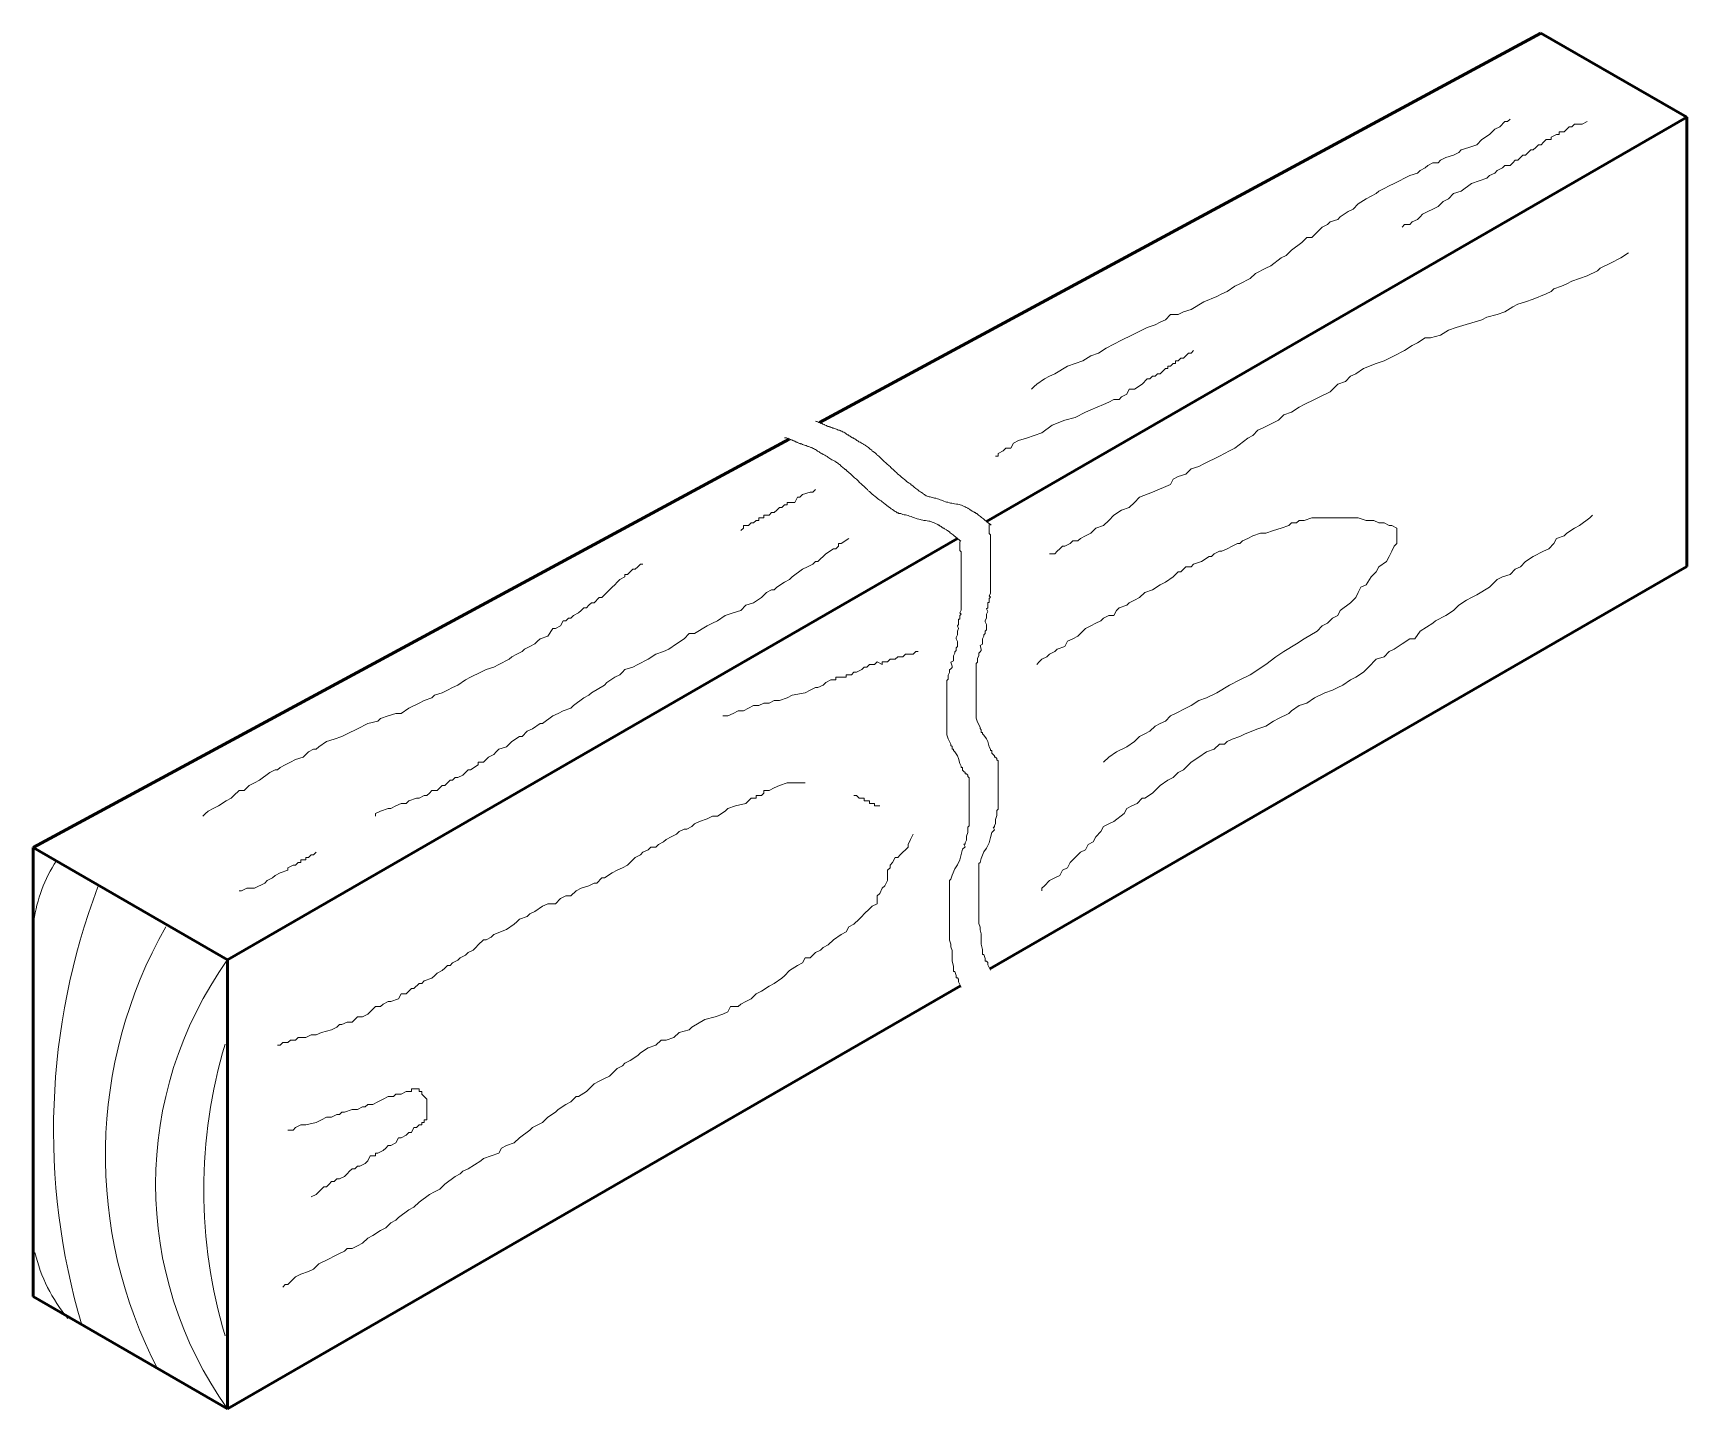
# Model space of a CAD drawing. Header units: millimetres. Extents: x -6.9 to 52, y 0 to 49.
import ezdxf

# ---------------------------------------------------------------- set-up
doc = ezdxf.new("R2010")
doc.units = ezdxf.units.MM
doc.layers.get('0').update_dxf_attribs({"lineweight": 50, "true_color": 0xffffff})
for name, color, linetype, lineweight, true_color in [('layer 1', 7, 'Continuous', 0, 0x000000), ('layer 2', 7, 'Continuous', 0, 0x000000), ('layer 3', 7, 'Continuous', 0, 0x000000)]:
    doc.layers.add(name, color=color, linetype=linetype, lineweight=lineweight, true_color=true_color)

msp = doc.modelspace()

# ---------------------------------------------------------------- linework, layer by layer
for p, q in [((21.078, 35.126), (46.765, 49)), ((46.765, 49), (51.962, 46)), ((51.962, 46), (27.024, 31.602)), ((51.962, 30), (51.962, 46)), ((-6.928, 20), (19.996, 34.542)), ((25.985, 31.002), (0, 16)), ((27.139, 15.669), (51.962, 30)), ((0, 16), (-6.928, 20)), ((-6.928, 20), (-6.928, 4)), ((0, 0), (0, 16)), ((0, 0), (26.1, 15.069)), ((-6.928, 4), (0, 0))]:
    msp.add_line(p, q)
at = {"layer": 'layer 1'}
for p, q in [((20.937, 35.179), (20.963, 35.17)), ((20.963, 35.17), (20.981, 35.161)), ((20.981, 35.161), (21.007, 35.153)), ((21.007, 35.153), (21.016, 35.153)), ((21.016, 35.153), (21.034, 35.144)), ((21.034, 35.144), (21.042, 35.135)), ((21.042, 35.135), (21.069, 35.126)), ((21.069, 35.126), (21.078, 35.126)), ((21.078, 35.126), (21.095, 35.117)), ((21.095, 35.117), (21.122, 35.109)), ((21.122, 35.109), (21.148, 35.1)), ((21.148, 35.1), (21.166, 35.091)), ((21.166, 35.091), (21.192, 35.073)), ((21.192, 35.073), (21.21, 35.073)), ((21.21, 35.073), (21.236, 35.065)), ((21.236, 35.065), (21.254, 35.047)), ((21.254, 35.047), (21.28, 35.038)), ((21.28, 35.038), (21.307, 35.029)), ((21.307, 35.029), (21.324, 35.021)), ((21.324, 35.021), (21.351, 35.003)), ((21.351, 35.003), (21.377, 34.994)), ((21.377, 34.994), (21.404, 34.985)), ((21.404, 34.985), (21.421, 34.985)), ((21.421, 34.985), (21.439, 34.976)), ((21.439, 34.976), (21.456, 34.968)), ((21.456, 34.968), (21.474, 34.968)), ((21.474, 34.968), (21.509, 34.95)), ((21.509, 34.95), (21.545, 34.932)), ((21.545, 34.932), (21.58, 34.924)), ((21.58, 34.924), (21.615, 34.915)), ((21.615, 34.915), (21.641, 34.906)), ((21.641, 34.906), (21.677, 34.888)), ((21.677, 34.888), (21.703, 34.88)), ((21.703, 34.88), (21.721, 34.871)), ((21.721, 34.871), (21.756, 34.862)), ((21.756, 34.862), (21.782, 34.853)), ((21.782, 34.853), (21.809, 34.844)), ((21.809, 34.844), (21.826, 34.836)), ((21.826, 34.836), (21.853, 34.827)), ((21.853, 34.827), (21.87, 34.818)), ((21.87, 34.818), (21.897, 34.8)), ((21.897, 34.8), (21.941, 34.783)), ((21.941, 34.783), (21.976, 34.765)), ((21.976, 34.765), (22.003, 34.747)), ((22.003, 34.747), (22.038, 34.712)), ((19.827, 34.588), (19.845, 34.588)), ((19.845, 34.588), (19.862, 34.579)), ((19.862, 34.579), (19.897, 34.579)), ((19.897, 34.579), (19.924, 34.57)), ((19.924, 34.57), (19.942, 34.561)), ((19.942, 34.561), (19.968, 34.553)), ((19.968, 34.553), (19.977, 34.553)), ((19.977, 34.553), (19.994, 34.544)), ((19.994, 34.544), (20.003, 34.535)), ((20.003, 34.535), (20.03, 34.526)), ((20.03, 34.526), (20.038, 34.526)), ((20.038, 34.526), (20.056, 34.517)), ((20.056, 34.517), (20.082, 34.509)), ((20.082, 34.509), (20.109, 34.5)), ((20.109, 34.5), (20.126, 34.491)), ((20.126, 34.491), (20.153, 34.473)), ((20.153, 34.473), (20.171, 34.473)), ((20.171, 34.473), (20.197, 34.465)), ((20.197, 34.465), (20.215, 34.447)), ((20.215, 34.447), (20.241, 34.438)), ((20.241, 34.438), (20.267, 34.429)), ((20.267, 34.429), (20.285, 34.421)), ((20.285, 34.421), (20.311, 34.403)), ((20.311, 34.403), (20.338, 34.394)), ((20.338, 34.394), (20.364, 34.385)), ((20.364, 34.385), (20.382, 34.385)), ((20.382, 34.385), (20.4, 34.376)), ((20.4, 34.376), (20.417, 34.368)), ((20.417, 34.368), (20.435, 34.368)), ((20.435, 34.368), (20.47, 34.35)), ((20.47, 34.35), (20.505, 34.332)), ((20.505, 34.332), (20.541, 34.324)), ((20.541, 34.324), (20.576, 34.315)), ((20.576, 34.315), (20.602, 34.306)), ((20.602, 34.306), (20.637, 34.288)), ((20.637, 34.288), (20.664, 34.28)), ((20.664, 34.28), (20.681, 34.271)), ((20.681, 34.271), (20.717, 34.262)), ((20.717, 34.262), (20.743, 34.253)), ((20.743, 34.253), (20.77, 34.244)), ((20.77, 34.244), (20.787, 34.236)), ((20.787, 34.236), (20.814, 34.227)), ((20.814, 34.227), (20.831, 34.218)), ((20.831, 34.218), (20.858, 34.2)), ((20.858, 34.2), (20.902, 34.183)), ((20.902, 34.183), (20.937, 34.165)), ((20.937, 34.165), (20.963, 34.147)), ((22.038, 34.712), (22.073, 34.695)), ((22.073, 34.695), (22.099, 34.686)), ((22.099, 34.686), (22.126, 34.659)), ((22.126, 34.659), (22.161, 34.642)), ((22.161, 34.642), (22.196, 34.624)), ((22.196, 34.624), (22.249, 34.589)), ((22.249, 34.589), (22.276, 34.58)), ((22.276, 34.58), (22.302, 34.562)), ((22.302, 34.562), (22.337, 34.545)), ((22.337, 34.545), (22.381, 34.518)), ((22.381, 34.518), (22.408, 34.492)), ((22.408, 34.492), (22.443, 34.474)), ((22.443, 34.474), (22.478, 34.448)), ((22.478, 34.448), (22.522, 34.43)), ((22.522, 34.43), (22.558, 34.404)), ((22.558, 34.404), (22.593, 34.386)), ((22.593, 34.386), (22.637, 34.36)), ((22.637, 34.36), (22.654, 34.351)), ((22.654, 34.351), (22.698, 34.325)), ((22.698, 34.325), (22.716, 34.307)), ((22.716, 34.307), (22.751, 34.289)), ((22.751, 34.289), (22.787, 34.263)), ((22.787, 34.263), (22.822, 34.237)), ((22.822, 34.237), (22.848, 34.219)), ((22.848, 34.219), (22.875, 34.184)), ((22.875, 34.184), (22.901, 34.166)), ((22.901, 34.166), (22.936, 34.14)), ((20.963, 34.147), (20.999, 34.112)), ((20.999, 34.112), (21.034, 34.095)), ((21.034, 34.095), (21.06, 34.086)), ((21.06, 34.086), (21.087, 34.059)), ((21.087, 34.059), (21.122, 34.042)), ((21.122, 34.042), (21.157, 34.024)), ((21.157, 34.024), (21.21, 33.989)), ((21.21, 33.989), (21.236, 33.98)), ((21.236, 33.98), (21.263, 33.962)), ((21.263, 33.962), (21.298, 33.945)), ((21.298, 33.945), (21.342, 33.918)), ((21.342, 33.918), (21.369, 33.892)), ((21.369, 33.892), (21.404, 33.874)), ((21.404, 33.874), (21.439, 33.848)), ((21.439, 33.848), (21.483, 33.83)), ((21.483, 33.83), (21.518, 33.804)), ((21.518, 33.804), (21.554, 33.786)), ((21.554, 33.786), (21.598, 33.76)), ((21.598, 33.76), (21.615, 33.751)), ((21.615, 33.751), (21.659, 33.725)), ((21.659, 33.725), (21.677, 33.707)), ((21.677, 33.707), (21.712, 33.689)), ((21.712, 33.689), (21.747, 33.663)), ((21.747, 33.663), (21.783, 33.637)), ((21.783, 33.637), (21.809, 33.619)), ((21.809, 33.619), (21.835, 33.584)), ((21.835, 33.584), (21.862, 33.566)), ((22.936, 34.14), (22.954, 34.113)), ((22.954, 34.113), (22.989, 34.096)), ((22.989, 34.096), (23.033, 34.06)), ((23.033, 34.06), (23.051, 34.052)), ((23.051, 34.052), (23.077, 34.025)), ((23.077, 34.025), (23.112, 33.99)), ((23.112, 33.99), (23.13, 33.972)), ((23.13, 33.972), (23.157, 33.955)), ((23.157, 33.955), (23.183, 33.928)), ((23.183, 33.928), (23.209, 33.911)), ((23.209, 33.911), (23.245, 33.875)), ((23.245, 33.875), (23.262, 33.858)), ((23.262, 33.858), (23.28, 33.84)), ((23.28, 33.84), (23.306, 33.814)), ((23.306, 33.814), (23.341, 33.778)), ((23.341, 33.778), (23.359, 33.761)), ((23.359, 33.761), (23.394, 33.734)), ((23.394, 33.734), (23.43, 33.708)), ((23.43, 33.708), (23.474, 33.664)), ((23.474, 33.664), (23.5, 33.638)), ((23.5, 33.638), (23.526, 33.611)), ((23.526, 33.611), (23.553, 33.585)), ((23.553, 33.585), (23.588, 33.558)), ((21.862, 33.566), (21.897, 33.54)), ((21.897, 33.54), (21.915, 33.513)), ((21.915, 33.513), (21.95, 33.496)), ((21.95, 33.496), (21.994, 33.46)), ((21.994, 33.46), (22.012, 33.452)), ((22.012, 33.452), (22.038, 33.425)), ((22.038, 33.425), (22.073, 33.39)), ((22.073, 33.39), (22.091, 33.372)), ((22.091, 33.372), (22.117, 33.355)), ((22.117, 33.355), (22.144, 33.328)), ((22.144, 33.328), (22.17, 33.311)), ((22.17, 33.311), (22.205, 33.275)), ((22.205, 33.275), (22.223, 33.258)), ((22.223, 33.258), (22.241, 33.24)), ((22.241, 33.24), (22.267, 33.214)), ((22.267, 33.214), (22.302, 33.178)), ((22.302, 33.178), (22.32, 33.161)), ((22.32, 33.161), (22.355, 33.134)), ((22.355, 33.134), (22.39, 33.108)), ((22.39, 33.108), (22.434, 33.064)), ((22.434, 33.064), (22.461, 33.038)), ((22.461, 33.038), (22.487, 33.011)), ((22.487, 33.011), (22.514, 32.985)), ((22.514, 32.985), (22.549, 32.958)), ((23.588, 33.558), (23.615, 33.532)), ((23.615, 33.532), (23.65, 33.497)), ((23.65, 33.497), (23.694, 33.461)), ((23.694, 33.461), (23.747, 33.408)), ((23.747, 33.408), (23.782, 33.373)), ((23.782, 33.373), (23.817, 33.347)), ((23.817, 33.347), (23.852, 33.303)), ((23.852, 33.303), (23.896, 33.268)), ((23.896, 33.268), (23.932, 33.241)), ((23.932, 33.241), (23.993, 33.179)), ((23.993, 33.179), (24.037, 33.144)), ((24.037, 33.144), (24.099, 33.1)), ((24.099, 33.1), (24.143, 33.065)), ((24.143, 33.065), (24.178, 33.03)), ((24.178, 33.03), (24.231, 32.994)), ((24.231, 32.994), (24.266, 32.968)), ((22.549, 32.958), (22.575, 32.932)), ((22.575, 32.932), (22.611, 32.897)), ((22.611, 32.897), (22.655, 32.861)), ((22.655, 32.861), (22.707, 32.808)), ((22.707, 32.808), (22.743, 32.773)), ((22.743, 32.773), (22.778, 32.747)), ((22.778, 32.747), (22.813, 32.703)), ((22.813, 32.703), (22.857, 32.668)), ((22.857, 32.668), (22.892, 32.641)), ((22.892, 32.641), (22.954, 32.579)), ((22.954, 32.579), (22.998, 32.544)), ((22.998, 32.544), (23.06, 32.5)), ((23.06, 32.5), (23.104, 32.465)), ((23.104, 32.465), (23.139, 32.43)), ((23.139, 32.43), (23.192, 32.394)), ((23.192, 32.394), (23.227, 32.368)), ((24.266, 32.968), (24.31, 32.942)), ((24.31, 32.942), (24.337, 32.915)), ((24.337, 32.915), (24.399, 32.871)), ((24.399, 32.871), (24.451, 32.827)), ((24.451, 32.827), (24.504, 32.783)), ((24.504, 32.783), (24.575, 32.73)), ((24.575, 32.73), (24.628, 32.686)), ((24.628, 32.686), (24.672, 32.66)), ((24.672, 32.66), (24.707, 32.633)), ((24.707, 32.633), (24.76, 32.598)), ((24.76, 32.598), (24.777, 32.58)), ((24.777, 32.58), (24.813, 32.563)), ((24.813, 32.563), (24.839, 32.545)), ((24.839, 32.545), (24.865, 32.528)), ((24.865, 32.528), (24.874, 32.519)), ((24.874, 32.519), (24.909, 32.51)), ((24.909, 32.51), (24.945, 32.492)), ((24.945, 32.492), (24.98, 32.484)), ((24.98, 32.484), (25.015, 32.484)), ((25.015, 32.484), (25.086, 32.457)), ((25.086, 32.457), (25.13, 32.448)), ((25.13, 32.448), (25.174, 32.44)), ((25.174, 32.44), (25.218, 32.431)), ((25.218, 32.431), (25.271, 32.413)), ((25.271, 32.413), (25.323, 32.395)), ((25.323, 32.395), (25.376, 32.378)), ((23.227, 32.368), (23.271, 32.342)), ((23.271, 32.342), (23.298, 32.315)), ((23.298, 32.315), (23.359, 32.271)), ((23.359, 32.271), (23.412, 32.227)), ((23.412, 32.227), (23.465, 32.183)), ((23.465, 32.183), (23.535, 32.13)), ((23.535, 32.13), (23.588, 32.086)), ((23.588, 32.086), (23.632, 32.06)), ((23.632, 32.06), (23.668, 32.033)), ((23.668, 32.033), (23.72, 31.998)), ((23.72, 31.998), (23.738, 31.98)), ((23.738, 31.98), (23.773, 31.963)), ((23.773, 31.963), (23.8, 31.945)), ((23.8, 31.945), (23.826, 31.928)), ((23.826, 31.928), (23.835, 31.919)), ((23.835, 31.919), (23.87, 31.91)), ((23.87, 31.91), (23.905, 31.892)), ((23.905, 31.892), (23.941, 31.884)), ((23.941, 31.884), (23.976, 31.884)), ((23.976, 31.884), (24.046, 31.857)), ((24.046, 31.857), (24.09, 31.848)), ((24.09, 31.848), (24.134, 31.84)), ((24.134, 31.84), (24.179, 31.831)), ((24.179, 31.831), (24.231, 31.813)), ((24.231, 31.813), (24.284, 31.795)), ((25.376, 32.378), (25.42, 32.36)), ((25.42, 32.36), (25.5, 32.334)), ((25.5, 32.334), (25.561, 32.307)), ((25.561, 32.307), (25.597, 32.299)), ((25.597, 32.299), (25.649, 32.29)), ((25.649, 32.29), (25.702, 32.272)), ((25.702, 32.272), (25.737, 32.263)), ((25.737, 32.263), (25.79, 32.255)), ((25.79, 32.255), (25.834, 32.246)), ((25.834, 32.246), (25.887, 32.237)), ((25.887, 32.237), (25.949, 32.228)), ((25.949, 32.228), (26.002, 32.219)), ((26.002, 32.219), (26.046, 32.211)), ((26.046, 32.211), (26.081, 32.202)), ((26.081, 32.202), (26.125, 32.184)), ((26.125, 32.184), (26.178, 32.166)), ((26.178, 32.166), (26.222, 32.14)), ((26.222, 32.14), (26.266, 32.122)), ((26.266, 32.122), (26.301, 32.105)), ((26.301, 32.105), (26.328, 32.096)), ((26.328, 32.096), (26.354, 32.078)), ((26.354, 32.078), (26.372, 32.07)), ((26.372, 32.07), (26.416, 32.043)), ((26.416, 32.043), (26.442, 32.026)), ((26.442, 32.026), (26.469, 32.008)), ((26.469, 32.008), (26.513, 31.973)), ((26.513, 31.973), (26.539, 31.964)), ((26.539, 31.964), (26.565, 31.946)), ((26.565, 31.946), (26.592, 31.929)), ((26.592, 31.929), (26.618, 31.92)), ((26.618, 31.92), (26.636, 31.902)), ((26.636, 31.902), (26.654, 31.893)), ((26.654, 31.893), (26.671, 31.885)), ((26.671, 31.885), (26.715, 31.849)), ((26.715, 31.849), (26.742, 31.832)), ((26.742, 31.832), (26.768, 31.805)), ((26.768, 31.805), (26.803, 31.779)), ((24.284, 31.795), (24.337, 31.778)), ((24.337, 31.778), (24.381, 31.76)), ((24.381, 31.76), (24.46, 31.734)), ((24.46, 31.734), (24.522, 31.707)), ((24.522, 31.707), (24.557, 31.699)), ((24.557, 31.699), (24.61, 31.69)), ((24.61, 31.69), (24.663, 31.672)), ((24.663, 31.672), (24.698, 31.663)), ((24.698, 31.663), (24.751, 31.655)), ((24.751, 31.655), (24.795, 31.646)), ((24.795, 31.646), (24.848, 31.637)), ((24.848, 31.637), (24.91, 31.628)), ((24.91, 31.628), (24.963, 31.619)), ((24.963, 31.619), (25.007, 31.611)), ((25.007, 31.611), (25.042, 31.602)), ((25.042, 31.602), (25.086, 31.584)), ((25.086, 31.584), (25.139, 31.566)), ((25.139, 31.566), (25.183, 31.54)), ((25.183, 31.54), (25.227, 31.522)), ((25.227, 31.522), (25.262, 31.505)), ((25.262, 31.505), (25.288, 31.496)), ((25.288, 31.496), (25.315, 31.478)), ((25.315, 31.478), (25.332, 31.47)), ((25.332, 31.47), (25.377, 31.443)), ((25.377, 31.443), (25.403, 31.426)), ((25.403, 31.426), (25.429, 31.408)), ((25.429, 31.408), (25.473, 31.373)), ((25.473, 31.373), (25.5, 31.364)), ((25.5, 31.364), (25.526, 31.346)), ((25.526, 31.346), (25.553, 31.329)), ((25.553, 31.329), (25.579, 31.32)), ((25.579, 31.32), (25.597, 31.302)), ((25.597, 31.302), (25.614, 31.293)), ((25.614, 31.293), (25.632, 31.285)), ((25.632, 31.285), (25.676, 31.249)), ((25.676, 31.249), (25.702, 31.232)), ((25.702, 31.232), (25.729, 31.205)), ((26.803, 31.779), (26.839, 31.752)), ((26.839, 31.752), (26.874, 31.726)), ((26.874, 31.726), (26.909, 31.7)), ((26.909, 31.7), (26.953, 31.664)), ((26.953, 31.664), (27.024, 31.603)), ((27.024, 31.603), (27.094, 31.541)), ((27.094, 31.541), (27.147, 31.506)), ((27.147, 31.506), (27.182, 31.479)), ((25.729, 31.205), (25.764, 31.179)), ((25.764, 31.179), (25.799, 31.152)), ((25.799, 31.152), (25.835, 31.126)), ((25.835, 31.126), (25.87, 31.1)), ((25.87, 31.1), (25.914, 31.064)), ((25.914, 31.064), (25.984, 31.003)), ((25.984, 31.003), (26.055, 30.941)), ((26.055, 30.941), (26.108, 30.906))]:
    msp.add_line(p, q, dxfattribs=at)
at = {"layer": 'layer 2'}
for p, q in [((27.115, 31.498), (27.115, 31.452)), ((27.115, 31.452), (27.115, 31.406)), ((27.115, 31.406), (27.115, 31.313)), ((27.115, 31.313), (27.115, 31.22)), ((27.115, 31.22), (27.115, 31.174)), ((26.076, 30.898), (26.076, 30.852)), ((26.076, 30.852), (26.076, 30.806)), ((26.076, 30.806), (26.076, 30.713)), ((26.076, 30.713), (26.076, 30.62)), ((27.115, 31.174), (27.161, 31.128)), ((27.161, 31.128), (27.161, 31.035)), ((27.161, 31.035), (27.161, 30.989)), ((27.161, 30.989), (27.161, 30.943)), ((27.161, 30.943), (27.161, 30.897)), ((27.161, 30.897), (27.161, 30.85)), ((27.161, 30.85), (27.161, 30.804)), ((27.161, 30.804), (27.161, 30.758)), ((27.161, 30.758), (27.161, 30.711)), ((27.161, 30.711), (27.161, 30.665)), ((27.161, 30.665), (27.161, 30.619)), ((26.076, 30.62), (26.076, 30.574)), ((26.076, 30.574), (26.122, 30.528)), ((26.122, 30.528), (26.122, 30.435)), ((26.122, 30.435), (26.122, 30.389)), ((26.122, 30.389), (26.122, 30.343)), ((26.122, 30.343), (26.122, 30.297)), ((26.122, 30.297), (26.122, 30.25)), ((26.122, 30.25), (26.122, 30.204)), ((26.122, 30.204), (26.122, 30.158)), ((26.122, 30.158), (26.122, 30.111)), ((26.122, 30.111), (26.122, 30.065)), ((26.122, 30.065), (26.122, 30.019)), ((27.161, 30.619), (27.161, 30.573)), ((27.161, 30.573), (27.161, 30.48)), ((27.161, 30.48), (27.161, 30.387)), ((27.161, 30.387), (27.161, 30.341)), ((27.161, 30.341), (27.161, 30.249)), ((27.161, 30.249), (27.161, 30.156)), ((27.161, 30.156), (27.161, 30.11)), ((27.161, 30.11), (27.161, 30.064)), ((27.161, 30.064), (27.161, 29.971)), ((26.122, 30.019), (26.122, 29.973)), ((26.122, 29.973), (26.122, 29.88)), ((26.122, 29.88), (26.122, 29.787)), ((26.122, 29.787), (26.122, 29.741)), ((26.122, 29.741), (26.122, 29.649)), ((26.122, 29.649), (26.122, 29.556)), ((26.122, 29.556), (26.122, 29.51)), ((26.122, 29.51), (26.122, 29.464)), ((26.122, 29.464), (26.122, 29.371)), ((27.161, 29.971), (27.161, 29.925)), ((27.161, 29.925), (27.161, 29.878)), ((27.161, 29.878), (27.161, 29.832)), ((27.161, 29.832), (27.161, 29.786)), ((27.161, 29.786), (27.161, 29.74)), ((27.161, 29.74), (27.161, 29.693)), ((27.161, 29.693), (27.161, 29.647)), ((27.161, 29.647), (27.161, 29.601)), ((27.161, 29.601), (27.161, 29.555)), ((27.161, 29.555), (27.161, 29.508)), ((27.161, 29.508), (27.161, 29.462)), ((27.161, 29.462), (27.161, 29.416)), ((26.122, 29.371), (26.122, 29.325)), ((26.122, 29.325), (26.122, 29.278)), ((26.122, 29.278), (26.122, 29.232)), ((26.122, 29.232), (26.122, 29.186)), ((26.122, 29.186), (26.122, 29.14)), ((26.122, 29.14), (26.122, 29.093)), ((26.122, 29.093), (26.122, 29.047)), ((26.122, 29.047), (26.122, 29.001)), ((26.122, 29.001), (26.122, 28.955)), ((26.122, 28.955), (26.122, 28.908)), ((26.122, 28.908), (26.122, 28.862)), ((26.122, 28.862), (26.122, 28.816)), ((27.161, 29.046), (27.115, 28.953)), ((27.115, 28.953), (27.161, 28.907)), ((27.161, 28.907), (27.115, 28.86)), ((27.115, 28.86), (27.115, 28.814)), ((27.161, 29.416), (27.161, 29.369)), ((27.161, 29.369), (27.161, 29.323)), ((27.161, 29.323), (27.161, 29.277)), ((27.161, 29.277), (27.161, 29.231)), ((27.161, 29.231), (27.161, 29.138)), ((27.161, 29.138), (27.161, 29.092)), ((27.161, 29.092), (27.161, 29.046)), ((26.122, 28.446), (26.076, 28.353)), ((26.076, 28.353), (26.122, 28.307)), ((26.122, 28.307), (26.076, 28.26)), ((26.122, 28.816), (26.122, 28.769)), ((26.122, 28.769), (26.122, 28.723)), ((26.122, 28.723), (26.122, 28.677)), ((26.122, 28.677), (26.122, 28.631)), ((26.122, 28.631), (26.122, 28.538)), ((26.122, 28.538), (26.122, 28.492)), ((26.122, 28.492), (26.122, 28.446)), ((27.069, 28.536), (27.022, 28.49)), ((27.022, 28.49), (27.069, 28.398)), ((27.069, 28.398), (27.022, 28.305)), ((27.022, 28.305), (27.022, 28.259)), ((27.115, 28.722), (27.069, 28.722)), ((27.069, 28.722), (27.069, 28.675)), ((27.069, 28.675), (27.069, 28.629)), ((27.069, 28.629), (27.069, 28.536)), ((27.115, 28.814), (27.115, 28.768)), ((27.115, 28.768), (27.115, 28.722)), ((26.029, 27.936), (25.983, 27.89)), ((25.983, 27.89), (26.029, 27.798)), ((26.029, 27.798), (25.983, 27.705)), ((25.983, 27.705), (25.983, 27.659)), ((26.076, 28.122), (26.029, 28.122)), ((26.029, 28.122), (26.029, 28.075)), ((26.029, 28.075), (26.029, 28.029)), ((26.029, 28.029), (26.029, 27.936)), ((26.076, 28.26), (26.076, 28.214)), ((26.076, 28.214), (26.076, 28.168)), ((26.076, 28.168), (26.076, 28.122)), ((27.022, 28.166), (26.976, 28.074)), ((26.976, 28.074), (26.976, 28.027)), ((26.976, 28.027), (27.022, 27.935)), ((27.022, 27.75), (26.976, 27.704)), ((26.976, 27.704), (26.976, 27.657)), ((27.022, 28.259), (27.022, 28.166)), ((27.022, 27.935), (27.022, 27.842)), ((27.022, 27.842), (27.022, 27.796)), ((27.022, 27.796), (27.022, 27.75)), ((25.983, 27.566), (25.937, 27.474)), ((25.937, 27.474), (25.937, 27.427)), ((25.937, 27.427), (25.983, 27.335)), ((25.983, 27.15), (25.937, 27.104)), ((25.937, 27.104), (25.937, 27.057)), ((25.983, 27.659), (25.983, 27.566)), ((25.983, 27.335), (25.983, 27.242)), ((25.983, 27.242), (25.983, 27.196)), ((25.983, 27.196), (25.983, 27.15)), ((26.884, 27.241), (26.791, 27.194)), ((26.791, 27.194), (26.837, 27.056)), ((26.93, 27.518), (26.884, 27.426)), ((26.884, 27.426), (26.884, 27.38)), ((26.884, 27.38), (26.884, 27.333)), ((26.884, 27.333), (26.884, 27.241)), ((26.976, 27.611), (26.93, 27.565)), ((26.93, 27.565), (26.93, 27.518)), ((26.976, 27.657), (26.976, 27.611)), ((25.844, 26.641), (25.752, 26.594)), ((25.752, 26.594), (25.798, 26.456)), ((25.891, 26.918), (25.844, 26.826)), ((25.844, 26.826), (25.844, 26.78)), ((25.844, 26.78), (25.844, 26.733)), ((25.844, 26.733), (25.844, 26.641)), ((25.937, 27.011), (25.891, 26.965)), ((25.891, 26.965), (25.891, 26.918)), ((25.937, 27.057), (25.937, 27.011)), ((26.698, 26.593), (26.652, 26.547)), ((26.652, 26.547), (26.652, 26.5)), ((26.745, 26.824), (26.698, 26.732)), ((26.698, 26.732), (26.698, 26.685)), ((26.698, 26.685), (26.698, 26.593)), ((26.791, 26.963), (26.745, 26.917)), ((26.745, 26.917), (26.745, 26.824)), ((26.837, 27.009), (26.791, 26.963)), ((26.837, 27.056), (26.837, 27.009)), ((25.659, 25.993), (25.613, 25.947)), ((25.613, 25.947), (25.613, 25.9)), ((25.705, 26.224), (25.659, 26.132)), ((25.659, 26.132), (25.659, 26.085)), ((25.659, 26.085), (25.659, 25.993)), ((25.752, 26.363), (25.705, 26.317)), ((25.705, 26.317), (25.705, 26.224)), ((25.798, 26.409), (25.752, 26.363)), ((25.798, 26.456), (25.798, 26.409)), ((26.652, 26.5), (26.652, 26.454)), ((26.652, 26.454), (26.652, 26.408)), ((26.652, 26.408), (26.652, 26.315)), ((26.652, 26.315), (26.652, 26.223)), ((26.652, 26.223), (26.652, 26.176)), ((26.652, 26.176), (26.652, 26.13)), ((26.652, 26.13), (26.652, 26.084)), ((26.652, 26.084), (26.652, 26.038)), ((26.652, 26.038), (26.652, 25.899)), ((25.613, 25.9), (25.613, 25.854)), ((25.613, 25.854), (25.613, 25.808)), ((25.613, 25.808), (25.613, 25.715)), ((25.613, 25.715), (25.613, 25.623)), ((25.613, 25.623), (25.613, 25.576)), ((25.613, 25.576), (25.613, 25.53)), ((25.613, 25.53), (25.613, 25.484)), ((25.613, 25.484), (25.613, 25.438)), ((25.613, 25.438), (25.613, 25.299)), ((26.652, 25.899), (26.652, 25.806)), ((26.652, 25.806), (26.652, 25.714)), ((26.652, 25.714), (26.652, 25.575)), ((26.652, 25.575), (26.652, 25.436)), ((26.652, 25.436), (26.652, 25.343)), ((26.652, 25.343), (26.652, 25.251)), ((25.613, 25.299), (25.613, 25.206)), ((25.613, 25.206), (25.613, 25.114)), ((25.613, 25.114), (25.613, 24.975)), ((25.613, 24.975), (25.613, 24.836)), ((25.613, 24.836), (25.613, 24.743)), ((25.613, 24.743), (25.613, 24.651)), ((26.652, 25.251), (26.652, 25.205)), ((26.652, 25.205), (26.652, 25.112)), ((26.652, 25.112), (26.652, 25.02)), ((26.652, 25.02), (26.652, 24.973)), ((26.652, 24.973), (26.652, 24.881)), ((26.652, 24.881), (26.652, 24.834)), ((26.652, 24.834), (26.652, 24.788)), ((26.652, 24.788), (26.652, 24.742)), ((26.652, 24.742), (26.652, 24.696)), ((25.613, 24.651), (25.613, 24.605)), ((25.613, 24.605), (25.613, 24.512)), ((25.613, 24.512), (25.613, 24.42)), ((25.613, 24.42), (25.613, 24.373)), ((25.613, 24.373), (25.613, 24.281)), ((25.613, 24.281), (25.613, 24.234)), ((25.613, 24.234), (25.613, 24.188)), ((25.613, 24.188), (25.613, 24.142)), ((26.652, 24.696), (26.652, 24.649)), ((26.652, 24.649), (26.652, 24.603)), ((26.652, 24.603), (26.698, 24.464)), ((26.698, 24.464), (26.791, 24.279)), ((26.791, 24.279), (26.791, 24.233)), ((26.791, 24.233), (26.837, 24.187)), ((26.837, 24.187), (26.837, 24.14)), ((25.613, 24.142), (25.613, 24.096)), ((25.613, 24.096), (25.613, 24.049)), ((25.613, 24.049), (25.613, 24.003)), ((25.613, 24.003), (25.659, 23.864)), ((25.659, 23.864), (25.752, 23.679)), ((25.752, 23.679), (25.752, 23.633)), ((25.752, 23.633), (25.798, 23.587)), ((25.798, 23.587), (25.798, 23.54)), ((26.837, 24.14), (26.837, 24.094)), ((26.837, 24.094), (26.884, 24.094)), ((26.884, 24.094), (26.884, 24.048)), ((26.884, 24.048), (26.93, 24.001)), ((26.93, 24.001), (27.022, 23.863)), ((27.022, 23.863), (27.069, 23.77)), ((27.069, 23.77), (27.115, 23.585)), ((27.115, 23.585), (27.161, 23.492)), ((25.798, 23.54), (25.798, 23.494)), ((25.798, 23.494), (25.844, 23.494)), ((25.844, 23.494), (25.844, 23.448)), ((25.844, 23.448), (25.891, 23.401)), ((25.891, 23.401), (25.983, 23.263)), ((25.983, 23.263), (26.029, 23.17)), ((26.029, 23.17), (26.076, 22.985)), ((26.076, 22.985), (26.122, 22.892)), ((27.161, 23.492), (27.161, 23.446)), ((27.161, 23.446), (27.207, 23.446)), ((27.207, 23.446), (27.207, 23.4)), ((27.207, 23.4), (27.207, 23.354)), ((27.207, 23.354), (27.254, 23.307)), ((27.254, 23.307), (27.3, 23.261)), ((27.3, 23.261), (27.3, 23.215)), ((27.3, 23.215), (27.346, 23.215)), ((27.346, 23.215), (27.393, 23.169)), ((27.393, 23.169), (27.393, 23.122)), ((27.393, 23.122), (27.439, 23.076)), ((27.439, 23.076), (27.439, 22.983)), ((27.439, 22.983), (27.439, 22.891)), ((26.122, 22.892), (26.122, 22.846)), ((26.122, 22.846), (26.168, 22.846)), ((26.168, 22.846), (26.168, 22.8)), ((26.168, 22.8), (26.168, 22.754)), ((26.168, 22.754), (26.215, 22.707)), ((26.215, 22.707), (26.261, 22.661)), ((26.261, 22.661), (26.261, 22.615)), ((26.261, 22.615), (26.307, 22.615)), ((26.307, 22.615), (26.353, 22.569)), ((26.353, 22.569), (26.353, 22.522)), ((26.353, 22.522), (26.4, 22.476)), ((26.4, 22.476), (26.4, 22.383)), ((26.4, 22.383), (26.4, 22.291)), ((27.439, 22.891), (27.439, 22.706)), ((27.439, 22.706), (27.439, 22.521)), ((27.439, 22.521), (27.439, 22.382)), ((27.439, 22.382), (27.439, 22.336)), ((26.4, 22.291), (26.4, 22.106)), ((26.4, 22.106), (26.4, 21.921)), ((26.4, 21.921), (26.4, 21.782)), ((27.439, 22.336), (27.439, 22.289)), ((27.439, 22.289), (27.439, 22.243)), ((27.439, 22.243), (27.439, 22.197)), ((27.439, 22.197), (27.439, 22.104)), ((27.439, 22.104), (27.439, 21.965)), ((27.439, 21.965), (27.439, 21.827)), ((27.439, 21.827), (27.439, 21.688)), ((26.4, 21.782), (26.4, 21.736)), ((26.4, 21.736), (26.4, 21.689)), ((26.4, 21.689), (26.4, 21.643)), ((26.4, 21.643), (26.4, 21.597)), ((26.4, 21.597), (26.4, 21.504)), ((26.4, 21.504), (26.4, 21.365)), ((26.4, 21.365), (26.4, 21.227)), ((26.4, 21.227), (26.4, 21.088)), ((27.439, 21.364), (27.393, 21.317)), ((27.393, 21.317), (27.393, 21.132)), ((27.439, 21.688), (27.439, 21.503)), ((27.439, 21.503), (27.439, 21.456)), ((27.439, 21.456), (27.439, 21.364)), ((26.4, 20.764), (26.353, 20.717)), ((26.353, 20.717), (26.353, 20.532)), ((26.4, 21.088), (26.4, 20.903)), ((26.4, 20.903), (26.4, 20.856)), ((26.4, 20.856), (26.4, 20.764)), ((27.3, 20.623), (27.207, 20.531)), ((27.3, 20.716), (27.254, 20.716)), ((27.254, 20.716), (27.3, 20.623)), ((27.346, 20.855), (27.3, 20.762)), ((27.3, 20.762), (27.3, 20.716)), ((27.393, 21.132), (27.346, 20.994)), ((27.346, 20.994), (27.346, 20.855)), ((26.261, 20.023), (26.168, 19.931)), ((26.261, 20.116), (26.215, 20.116)), ((26.215, 20.116), (26.261, 20.023)), ((26.307, 20.255), (26.261, 20.162)), ((26.261, 20.162), (26.261, 20.116)), ((26.353, 20.532), (26.307, 20.394)), ((26.307, 20.394), (26.307, 20.255)), ((27.115, 20.161), (27.022, 19.976)), ((27.161, 20.346), (27.115, 20.161)), ((27.207, 20.531), (27.161, 20.346)), ((26.076, 19.561), (25.983, 19.376)), ((26.122, 19.746), (26.076, 19.561)), ((26.168, 19.931), (26.122, 19.746)), ((26.791, 19.466), (26.745, 19.42)), ((26.837, 19.605), (26.791, 19.466)), ((26.93, 19.837), (26.837, 19.605)), ((27.022, 19.976), (26.93, 19.837)), ((25.752, 18.866), (25.705, 18.82)), ((25.798, 19.005), (25.752, 18.866)), ((25.891, 19.237), (25.798, 19.005)), ((25.983, 19.376), (25.891, 19.237)), ((26.745, 19.42), (26.745, 19.328)), ((26.745, 19.328), (26.745, 19.143)), ((26.745, 19.143), (26.745, 18.957)), ((26.745, 18.957), (26.745, 18.772)), ((25.705, 18.82), (25.705, 18.728)), ((25.705, 18.728), (25.705, 18.543)), ((25.705, 18.543), (25.705, 18.357)), ((25.705, 18.357), (25.705, 18.172)), ((26.745, 18.772), (26.745, 18.634)), ((26.745, 18.634), (26.745, 18.402)), ((26.745, 18.402), (26.745, 18.263)), ((26.745, 18.263), (26.745, 18.171)), ((25.705, 18.172), (25.705, 18.034)), ((25.705, 18.034), (25.705, 17.802)), ((25.705, 17.802), (25.705, 17.663)), ((26.745, 18.171), (26.745, 18.078)), ((26.745, 18.078), (26.745, 17.986)), ((26.745, 17.986), (26.745, 17.939)), ((26.745, 17.939), (26.745, 17.801)), ((26.745, 17.801), (26.745, 17.708)), ((26.745, 17.708), (26.745, 17.569)), ((25.705, 17.663), (25.705, 17.571)), ((25.705, 17.571), (25.705, 17.478)), ((25.705, 17.478), (25.705, 17.386)), ((25.705, 17.386), (25.705, 17.339)), ((25.705, 17.339), (25.705, 17.201)), ((25.705, 17.201), (25.705, 17.108)), ((25.705, 17.108), (25.705, 16.969)), ((26.745, 17.569), (26.745, 17.43)), ((26.745, 17.43), (26.745, 17.384)), ((26.745, 17.384), (26.745, 17.338)), ((26.745, 17.338), (26.745, 17.292)), ((26.745, 17.292), (26.791, 17.153)), ((26.791, 17.153), (26.791, 17.06)), ((25.705, 16.969), (25.705, 16.83)), ((25.705, 16.83), (25.705, 16.784)), ((25.705, 16.784), (25.705, 16.738)), ((25.705, 16.738), (25.705, 16.692)), ((25.705, 16.692), (25.752, 16.553)), ((25.752, 16.553), (25.752, 16.46)), ((26.791, 17.06), (26.837, 16.921)), ((26.837, 16.921), (26.837, 16.829)), ((26.837, 16.829), (26.837, 16.69)), ((26.837, 16.69), (26.837, 16.551)), ((26.837, 16.551), (26.884, 16.366)), ((25.752, 16.46), (25.798, 16.321)), ((25.798, 16.321), (25.798, 16.229)), ((25.798, 16.229), (25.798, 16.09)), ((25.798, 16.09), (25.798, 15.951)), ((25.798, 15.951), (25.844, 15.766)), ((26.884, 16.366), (26.884, 16.227)), ((26.884, 16.227), (26.884, 16.181)), ((26.884, 16.181), (26.93, 16.181)), ((26.93, 16.181), (26.976, 16.042)), ((26.976, 16.042), (26.976, 15.996)), ((26.976, 15.996), (26.976, 15.95)), ((26.976, 15.95), (27.022, 15.95)), ((27.022, 15.95), (27.069, 15.903)), ((27.069, 15.903), (27.069, 15.857)), ((25.844, 15.766), (25.844, 15.627)), ((25.844, 15.627), (25.844, 15.581)), ((25.844, 15.581), (25.891, 15.581)), ((25.891, 15.581), (25.937, 15.442)), ((25.937, 15.442), (25.937, 15.396)), ((25.937, 15.396), (25.937, 15.35)), ((25.937, 15.35), (25.983, 15.35)), ((25.983, 15.35), (26.029, 15.303)), ((27.069, 15.857), (27.069, 15.811)), ((27.069, 15.811), (27.161, 15.626)), ((26.029, 15.303), (26.029, 15.257)), ((26.029, 15.257), (26.029, 15.211)), ((26.029, 15.211), (26.122, 15.026))]:
    msp.add_line(p, q, dxfattribs=at)
at = {"layer": 'layer 3'}
for p, q in [((45.574, 45.847), (45.666, 45.938)), ((44.658, 45.205), (44.933, 45.388)), ((44.933, 45.388), (45.116, 45.572)), ((45.116, 45.572), (45.3, 45.663)), ((45.3, 45.663), (45.483, 45.847)), ((45.483, 45.847), (45.574, 45.847)), ((47.132, 45.297), (47.315, 45.388)), ((47.315, 45.388), (47.407, 45.388)), ((47.407, 45.388), (47.407, 45.48)), ((47.407, 45.48), (47.59, 45.48)), ((47.59, 45.48), (47.682, 45.572)), ((47.682, 45.572), (47.773, 45.663)), ((47.773, 45.663), (47.865, 45.663)), ((47.865, 45.663), (47.957, 45.755)), ((47.957, 45.755), (48.048, 45.755)), ((48.048, 45.755), (48.14, 45.755)), ((48.14, 45.755), (48.232, 45.755)), ((48.232, 45.755), (48.415, 45.847)), ((43.834, 44.747), (43.925, 44.839)), ((43.925, 44.839), (44.2, 44.93)), ((44.2, 44.93), (44.475, 45.022)), ((44.475, 45.022), (44.658, 45.205)), ((46.216, 44.656), (46.399, 44.839)), ((46.399, 44.839), (46.491, 44.839)), ((46.491, 44.839), (46.582, 44.93)), ((46.582, 44.93), (46.674, 45.022)), ((46.674, 45.022), (46.766, 45.022)), ((46.766, 45.022), (46.857, 45.114)), ((46.857, 45.114), (46.949, 45.205)), ((46.949, 45.205), (47.132, 45.205)), ((47.132, 45.205), (47.132, 45.297)), ((42.459, 44.106), (42.643, 44.197)), ((42.643, 44.197), (42.734, 44.289)), ((42.734, 44.289), (42.917, 44.381)), ((42.917, 44.381), (43.101, 44.381)), ((43.101, 44.381), (43.192, 44.472)), ((43.192, 44.472), (43.376, 44.564)), ((43.376, 44.564), (43.65, 44.656)), ((43.65, 44.656), (43.834, 44.747)), ((45.208, 44.106), (45.391, 44.197)), ((45.391, 44.197), (45.483, 44.289)), ((45.483, 44.289), (45.666, 44.289)), ((45.666, 44.289), (45.758, 44.381)), ((45.758, 44.381), (45.849, 44.472)), ((45.849, 44.472), (45.941, 44.472)), ((45.941, 44.472), (46.033, 44.564)), ((46.033, 44.564), (46.124, 44.656)), ((46.124, 44.656), (46.216, 44.656)), ((41.36, 43.556), (41.543, 43.648)), ((41.543, 43.648), (41.726, 43.739)), ((41.726, 43.739), (41.91, 43.831)), ((41.91, 43.831), (42.093, 43.923)), ((42.093, 43.923), (42.368, 44.014)), ((42.368, 44.014), (42.459, 44.106)), ((43.925, 43.373), (44.292, 43.648)), ((44.292, 43.648), (44.567, 43.739)), ((44.567, 43.739), (44.842, 43.831)), ((44.842, 43.831), (44.933, 43.923)), ((44.933, 43.923), (45.116, 44.014)), ((45.116, 44.014), (45.208, 44.106)), ((40.26, 42.915), (40.535, 43.098)), ((40.535, 43.098), (40.902, 43.281)), ((40.902, 43.281), (40.993, 43.373)), ((40.993, 43.373), (41.177, 43.464)), ((41.177, 43.464), (41.36, 43.556)), ((43.101, 42.823), (43.284, 43.006)), ((43.284, 43.006), (43.467, 43.098)), ((43.467, 43.098), (43.65, 43.281)), ((43.65, 43.281), (43.925, 43.373)), ((39.527, 42.365), (39.619, 42.457)), ((39.619, 42.457), (39.894, 42.64)), ((39.894, 42.64), (40.077, 42.731)), ((40.077, 42.731), (40.26, 42.915)), ((42.368, 42.365), (42.459, 42.457)), ((42.459, 42.457), (42.551, 42.548)), ((42.551, 42.548), (42.734, 42.64)), ((42.734, 42.64), (42.917, 42.731)), ((42.917, 42.731), (43.101, 42.823)), ((38.611, 41.724), (38.978, 42.09)), ((38.978, 42.09), (39.161, 42.182)), ((39.161, 42.182), (39.253, 42.273)), ((39.253, 42.273), (39.527, 42.365)), ((41.818, 42.09), (41.91, 42.182)), ((41.91, 42.182), (42.093, 42.182)), ((42.093, 42.182), (42.184, 42.273)), ((42.184, 42.273), (42.368, 42.365)), ((37.695, 41.082), (37.878, 41.265)), ((37.878, 41.265), (38.245, 41.54)), ((38.245, 41.54), (38.428, 41.724)), ((38.428, 41.724), (38.611, 41.724)), ((36.962, 40.624), (37.145, 40.716)), ((37.145, 40.716), (37.512, 40.991)), ((37.512, 40.991), (37.695, 41.082)), ((48.873, 40.624), (49.239, 40.807)), ((49.239, 40.807), (49.606, 40.991)), ((49.606, 40.991), (49.881, 41.174)), ((35.863, 39.983), (36.046, 40.074)), ((36.046, 40.074), (36.412, 40.258)), ((36.412, 40.258), (36.595, 40.441)), ((36.595, 40.441), (36.962, 40.624)), ((47.499, 39.983), (47.682, 40.074)), ((47.682, 40.074), (47.865, 40.166)), ((47.865, 40.166), (48.14, 40.258)), ((48.14, 40.258), (48.415, 40.349)), ((48.415, 40.349), (48.781, 40.533)), ((48.781, 40.533), (48.873, 40.624)), ((34.763, 39.433), (35.221, 39.616)), ((35.221, 39.616), (35.404, 39.708)), ((35.404, 39.708), (35.588, 39.8)), ((35.588, 39.8), (35.863, 39.983)), ((46.216, 39.433), (46.491, 39.525)), ((46.491, 39.525), (46.949, 39.708)), ((46.949, 39.708), (47.132, 39.8)), ((47.132, 39.8), (47.224, 39.891)), ((47.224, 39.891), (47.499, 39.983)), ((33.389, 38.792), (33.572, 38.975)), ((33.572, 38.975), (33.847, 38.975)), ((33.847, 38.975), (34.03, 39.067)), ((34.03, 39.067), (34.305, 39.158)), ((34.305, 39.158), (34.763, 39.433)), ((44.658, 38.792), (44.842, 38.883)), ((44.842, 38.883), (45.208, 38.975)), ((45.208, 38.975), (45.483, 39.067)), ((45.483, 39.067), (45.758, 39.25)), ((45.758, 39.25), (45.941, 39.341)), ((45.941, 39.341), (46.216, 39.433)), ((32.198, 38.242), (32.747, 38.517)), ((32.747, 38.517), (33.022, 38.608)), ((33.022, 38.608), (33.205, 38.7)), ((33.205, 38.7), (33.389, 38.792)), ((43.192, 38.242), (43.467, 38.425)), ((43.467, 38.425), (43.742, 38.517)), ((43.742, 38.517), (44.658, 38.792)), ((31.007, 37.601), (31.281, 37.784)), ((31.281, 37.784), (31.831, 38.059)), ((31.831, 38.059), (32.198, 38.242)), ((34.305, 37.601), (34.397, 37.692)), ((41.543, 37.509), (41.91, 37.692)), ((41.91, 37.692), (42.184, 37.875)), ((42.184, 37.875), (42.368, 37.967)), ((42.368, 37.967), (42.643, 38.15)), ((42.643, 38.15), (42.826, 38.15)), ((42.826, 38.15), (43.192, 38.242)), ((29.449, 36.868), (29.907, 37.142)), ((29.907, 37.142), (30.182, 37.234)), ((30.182, 37.234), (30.457, 37.326)), ((30.457, 37.326), (30.732, 37.509)), ((30.732, 37.509), (31.007, 37.601)), ((33.48, 37.051), (33.48, 37.142)), ((33.48, 37.142), (33.572, 37.142)), ((33.572, 37.142), (33.664, 37.234)), ((33.664, 37.234), (33.755, 37.234)), ((33.755, 37.234), (33.755, 37.326)), ((33.755, 37.326), (33.847, 37.326)), ((33.847, 37.326), (33.938, 37.417)), ((33.938, 37.417), (34.03, 37.417)), ((34.03, 37.417), (34.213, 37.601)), ((34.213, 37.601), (34.305, 37.601)), ((40.444, 37.051), (40.902, 37.234)), ((40.902, 37.234), (41.177, 37.326)), ((41.177, 37.326), (41.543, 37.509)), ((28.808, 36.501), (29.082, 36.684)), ((29.082, 36.684), (29.266, 36.776)), ((29.266, 36.776), (29.449, 36.868)), ((32.564, 36.501), (32.747, 36.684)), ((32.747, 36.684), (32.839, 36.684)), ((32.839, 36.684), (32.931, 36.776)), ((32.931, 36.776), (33.022, 36.776)), ((33.022, 36.776), (33.114, 36.868)), ((33.114, 36.868), (33.205, 36.868)), ((33.205, 36.868), (33.389, 37.051)), ((33.389, 37.051), (33.48, 37.051)), ((39.527, 36.501), (39.802, 36.593)), ((39.802, 36.593), (39.986, 36.776)), ((39.986, 36.776), (40.169, 36.868)), ((40.169, 36.868), (40.444, 37.051)), ((28.624, 36.318), (28.716, 36.41)), ((28.716, 36.41), (28.808, 36.501)), ((31.373, 35.86), (31.556, 35.951)), ((31.556, 35.951), (31.74, 35.951)), ((31.74, 35.951), (31.831, 36.043)), ((31.831, 36.043), (32.014, 36.135)), ((32.014, 36.135), (32.106, 36.318)), ((32.106, 36.318), (32.289, 36.318)), ((32.289, 36.318), (32.564, 36.501)), ((38.336, 35.768), (38.703, 35.951)), ((38.703, 35.951), (38.886, 36.043)), ((38.886, 36.043), (39.253, 36.226)), ((39.253, 36.226), (39.527, 36.501)), ((30.182, 35.31), (30.548, 35.493)), ((30.548, 35.493), (30.732, 35.585)), ((30.732, 35.585), (31.19, 35.768)), ((31.19, 35.768), (31.373, 35.86)), ((37.42, 35.218), (37.603, 35.402)), ((37.603, 35.402), (37.878, 35.493)), ((37.878, 35.493), (38.153, 35.677)), ((38.153, 35.677), (38.336, 35.768)), ((28.716, 34.669), (28.991, 34.76)), ((28.991, 34.76), (29.357, 35.035)), ((29.357, 35.035), (29.815, 35.218)), ((29.815, 35.218), (30.182, 35.31)), ((36.504, 34.669), (36.687, 34.852)), ((36.687, 34.852), (36.87, 34.944)), ((36.87, 34.944), (37.42, 35.218)), ((27.617, 34.119), (27.708, 34.211)), ((27.708, 34.211), (27.891, 34.211)), ((27.891, 34.211), (27.983, 34.394)), ((27.983, 34.394), (28.166, 34.485)), ((28.166, 34.485), (28.441, 34.577)), ((28.441, 34.577), (28.716, 34.669)), ((35.679, 34.119), (35.863, 34.211)), ((35.863, 34.211), (36.321, 34.577)), ((36.321, 34.577), (36.504, 34.669)), ((27.342, 33.936), (27.433, 33.936)), ((27.433, 34.027), (27.617, 34.119)), ((27.433, 33.936), (27.433, 34.027)), ((34.305, 33.478), (34.58, 33.569)), ((34.58, 33.569), (34.763, 33.661)), ((34.763, 33.661), (35.313, 33.936)), ((35.313, 33.936), (35.496, 34.027)), ((35.496, 34.027), (35.679, 34.119)), ((33.572, 32.928), (33.664, 33.111)), ((33.664, 33.111), (33.847, 33.203)), ((33.847, 33.203), (34.122, 33.294)), ((34.122, 33.294), (34.305, 33.478)), ((20.287, 32.47), (20.195, 32.287)), ((20.378, 32.47), (20.287, 32.47)), ((20.47, 32.561), (20.378, 32.47)), ((20.745, 32.653), (20.47, 32.561)), ((20.836, 32.653), (20.745, 32.653)), ((20.928, 32.745), (20.836, 32.653)), ((32.289, 32.287), (32.472, 32.47)), ((32.472, 32.47), (32.931, 32.653)), ((32.931, 32.653), (33.572, 32.928)), ((19.187, 31.828), (19.096, 31.828)), ((19.096, 31.828), (19.096, 31.737)), ((19.279, 31.828), (19.187, 31.828)), ((19.371, 31.92), (19.279, 31.828)), ((19.462, 31.92), (19.371, 31.92)), ((19.554, 32.012), (19.462, 31.92)), ((19.645, 32.103), (19.554, 32.012)), ((19.737, 32.103), (19.645, 32.103)), ((19.829, 32.195), (19.737, 32.103)), ((19.92, 32.195), (19.829, 32.195)), ((20.012, 32.287), (19.92, 32.287)), ((19.92, 32.287), (19.92, 32.195)), ((20.195, 32.287), (20.012, 32.287)), ((31.373, 31.645), (31.556, 31.828)), ((31.556, 31.828), (31.831, 32.012)), ((31.831, 32.012), (32.106, 32.103)), ((32.106, 32.103), (32.289, 32.287)), ((48.506, 31.737), (48.598, 31.828)), ((18.363, 31.37), (18.271, 31.279)), ((18.454, 31.462), (18.363, 31.462)), ((18.363, 31.462), (18.363, 31.37)), ((18.546, 31.462), (18.454, 31.462)), ((18.638, 31.554), (18.546, 31.462)), ((18.729, 31.554), (18.638, 31.554)), ((18.821, 31.645), (18.729, 31.554)), ((18.912, 31.645), (18.821, 31.645)), ((19.004, 31.737), (18.912, 31.737)), ((18.912, 31.737), (18.912, 31.645)), ((19.096, 31.737), (19.004, 31.737)), ((30.732, 31.187), (30.915, 31.37)), ((30.915, 31.37), (31.19, 31.462)), ((31.19, 31.462), (31.373, 31.645)), ((36.962, 31.187), (37.237, 31.279)), ((37.237, 31.279), (37.512, 31.37)), ((37.512, 31.37), (37.787, 31.462)), ((37.787, 31.462), (37.878, 31.554)), ((37.878, 31.554), (37.97, 31.554)), ((37.97, 31.554), (38.061, 31.554)), ((38.061, 31.554), (38.153, 31.645)), ((38.153, 31.645), (38.336, 31.645)), ((38.336, 31.645), (38.611, 31.737)), ((38.611, 31.737), (38.794, 31.737)), ((38.794, 31.737), (38.978, 31.737)), ((38.978, 31.737), (39.161, 31.737)), ((39.161, 31.737), (39.253, 31.737)), ((39.253, 31.737), (39.436, 31.737)), ((39.436, 31.737), (39.711, 31.737)), ((39.711, 31.737), (39.802, 31.737)), ((39.802, 31.737), (39.986, 31.737)), ((39.986, 31.737), (40.077, 31.737)), ((40.077, 31.737), (40.26, 31.737)), ((40.26, 31.737), (40.535, 31.645)), ((40.535, 31.645), (40.627, 31.645)), ((40.627, 31.645), (40.81, 31.645)), ((40.81, 31.645), (40.993, 31.554)), ((40.993, 31.554), (41.177, 31.554)), ((41.177, 31.554), (41.36, 31.462)), ((41.36, 31.462), (41.451, 31.462)), ((41.451, 31.462), (41.635, 31.37)), ((41.635, 31.37), (41.635, 31.187)), ((47.682, 31.187), (47.957, 31.37)), ((47.957, 31.37), (48.14, 31.462)), ((48.14, 31.462), (48.506, 31.737)), ((21.295, 30.454), (21.569, 30.637)), ((21.569, 30.637), (21.661, 30.637)), ((21.661, 30.637), (21.753, 30.729)), ((21.753, 30.729), (21.753, 30.821)), ((21.753, 30.821), (21.844, 30.821)), ((21.844, 30.821), (22.119, 31.004)), ((29.541, 30.546), (29.632, 30.637)), ((29.632, 30.637), (29.724, 30.729)), ((29.724, 30.729), (29.815, 30.729)), ((29.815, 30.729), (29.999, 30.821)), ((29.999, 30.821), (30.09, 30.912)), ((30.09, 30.912), (30.274, 30.912)), ((30.274, 30.912), (30.365, 31.004)), ((30.365, 31.004), (30.548, 31.095)), ((30.548, 31.095), (30.732, 31.187)), ((35.404, 30.546), (35.588, 30.637)), ((35.588, 30.637), (35.771, 30.729)), ((35.771, 30.729), (35.954, 30.821)), ((35.954, 30.821), (36.046, 30.821)), ((36.046, 30.821), (36.137, 30.912)), ((36.137, 30.912), (36.321, 31.004)), ((36.321, 31.004), (36.504, 31.095)), ((36.504, 31.095), (36.779, 31.187)), ((36.779, 31.187), (36.962, 31.187)), ((41.543, 30.729), (41.451, 30.546)), ((41.635, 30.821), (41.543, 30.729)), ((41.635, 31.187), (41.635, 31.095)), ((41.635, 31.095), (41.635, 30.821)), ((46.857, 30.546), (47.04, 30.637)), ((47.04, 30.637), (47.224, 30.821)), ((47.224, 30.821), (47.315, 31.004)), ((47.315, 31.004), (47.59, 31.095)), ((47.59, 31.095), (47.682, 31.187)), ((14.698, 30.088), (14.606, 29.996)), ((14.789, 30.088), (14.698, 30.088)), ((20.653, 29.996), (20.836, 30.088)), ((20.836, 30.088), (20.928, 30.179)), ((20.928, 30.179), (21.02, 30.179)), ((21.02, 30.179), (21.111, 30.271)), ((21.111, 30.271), (21.203, 30.362)), ((21.203, 30.362), (21.295, 30.454)), ((29.266, 30.454), (29.449, 30.454)), ((29.449, 30.454), (29.541, 30.546)), ((34.305, 29.996), (34.397, 30.088)), ((34.397, 30.088), (34.671, 30.179)), ((34.671, 30.179), (34.946, 30.362)), ((34.946, 30.362), (35.038, 30.362)), ((35.038, 30.362), (35.13, 30.454)), ((35.13, 30.454), (35.313, 30.546)), ((35.313, 30.546), (35.404, 30.546)), ((41.268, 30.179), (40.993, 29.996)), ((41.36, 30.362), (41.268, 30.179)), ((41.451, 30.546), (41.36, 30.362)), ((46.033, 29.996), (46.216, 30.179)), ((46.216, 30.179), (46.491, 30.362)), ((46.491, 30.362), (46.857, 30.546)), ((13.873, 29.446), (13.782, 29.355)), ((13.965, 29.538), (13.873, 29.446)), ((14.148, 29.629), (13.965, 29.538)), ((14.24, 29.721), (14.148, 29.721)), ((14.148, 29.721), (14.148, 29.629)), ((14.331, 29.813), (14.24, 29.721)), ((14.423, 29.904), (14.331, 29.813)), ((14.515, 29.904), (14.423, 29.904)), ((14.606, 29.996), (14.515, 29.904)), ((19.554, 29.263), (19.829, 29.446)), ((19.829, 29.446), (20.012, 29.538)), ((20.012, 29.538), (20.103, 29.629)), ((20.103, 29.629), (20.47, 29.904)), ((20.47, 29.904), (20.653, 29.996)), ((33.205, 29.355), (33.389, 29.446)), ((33.389, 29.446), (33.664, 29.629)), ((33.664, 29.629), (33.755, 29.721)), ((33.755, 29.721), (33.847, 29.813)), ((33.847, 29.813), (33.938, 29.813)), ((33.938, 29.813), (34.122, 29.996)), ((34.122, 29.996), (34.305, 29.996)), ((40.718, 29.629), (40.535, 29.355)), ((40.902, 29.813), (40.718, 29.629)), ((40.993, 29.996), (40.902, 29.813)), ((44.933, 29.263), (45.208, 29.538)), ((45.208, 29.538), (45.391, 29.629)), ((45.391, 29.629), (45.666, 29.721)), ((45.666, 29.721), (45.849, 29.904)), ((45.849, 29.904), (46.033, 29.996)), ((13.232, 28.896), (13.049, 28.713)), ((13.323, 28.896), (13.232, 28.896)), ((13.415, 28.988), (13.323, 28.896)), ((13.507, 29.08), (13.415, 28.988)), ((13.598, 29.171), (13.507, 29.08)), ((13.69, 29.263), (13.598, 29.171)), ((13.782, 29.355), (13.69, 29.263)), ((18.729, 28.713), (19.004, 28.896)), ((19.004, 28.896), (19.187, 29.08)), ((19.187, 29.08), (19.371, 29.171)), ((19.371, 29.171), (19.462, 29.171)), ((19.462, 29.171), (19.554, 29.263)), ((32.289, 28.805), (32.472, 28.896)), ((32.472, 28.896), (32.656, 29.08)), ((32.656, 29.08), (32.931, 29.171)), ((32.931, 29.171), (33.205, 29.355)), ((40.169, 28.896), (39.986, 28.713)), ((40.26, 29.08), (40.169, 28.896)), ((40.352, 29.263), (40.26, 29.08)), ((40.535, 29.355), (40.352, 29.263)), ((44.109, 28.805), (44.292, 28.896)), ((44.292, 28.896), (44.475, 28.988)), ((44.475, 28.988), (44.933, 29.263)), ((12.499, 28.347), (12.316, 28.255)), ((12.59, 28.438), (12.499, 28.347)), ((12.682, 28.53), (12.59, 28.438)), ((12.774, 28.53), (12.682, 28.53)), ((12.865, 28.622), (12.774, 28.53)), ((12.957, 28.713), (12.865, 28.622)), ((13.049, 28.713), (12.957, 28.713)), ((17.721, 28.255), (17.996, 28.347)), ((17.996, 28.347), (18.271, 28.438)), ((18.271, 28.438), (18.454, 28.622)), ((18.454, 28.622), (18.729, 28.713)), ((31.556, 28.255), (31.648, 28.438)), ((31.648, 28.438), (31.74, 28.53)), ((31.74, 28.53), (32.014, 28.622)), ((32.014, 28.622), (32.106, 28.713)), ((32.106, 28.713), (32.289, 28.805)), ((39.619, 28.438), (39.527, 28.255)), ((39.986, 28.713), (39.619, 28.438)), ((43.376, 28.255), (43.65, 28.438)), ((43.65, 28.438), (43.834, 28.622)), ((43.834, 28.622), (44.109, 28.805)), ((11.583, 27.797), (11.399, 27.522)), ((11.674, 27.797), (11.583, 27.797)), ((11.857, 27.889), (11.674, 27.797)), ((11.949, 28.072), (11.857, 27.889)), ((12.041, 28.072), (11.949, 28.072)), ((12.132, 28.164), (12.041, 28.072)), ((12.224, 28.164), (12.132, 28.164)), ((12.316, 28.255), (12.224, 28.164)), ((16.622, 27.614), (17.08, 27.889)), ((17.08, 27.889), (17.263, 27.98)), ((17.263, 27.98), (17.446, 28.072)), ((17.446, 28.072), (17.721, 28.255)), ((30.365, 27.614), (30.548, 27.797)), ((30.548, 27.797), (30.732, 27.889)), ((30.732, 27.889), (30.915, 27.98)), ((30.915, 27.98), (31.098, 28.072)), ((31.098, 28.072), (31.19, 28.164)), ((31.19, 28.164), (31.373, 28.255)), ((31.373, 28.255), (31.556, 28.255)), ((38.794, 27.705), (38.336, 27.431)), ((38.978, 27.889), (38.794, 27.705)), ((39.161, 27.98), (38.978, 27.889)), ((39.344, 28.164), (39.161, 27.98)), ((39.527, 28.255), (39.344, 28.164)), ((42.276, 27.431), (42.459, 27.705)), ((42.459, 27.705), (42.917, 27.98)), ((42.917, 27.98), (43.009, 28.072)), ((43.009, 28.072), (43.376, 28.255)), ((10.758, 27.156), (10.575, 27.064)), ((10.941, 27.247), (10.758, 27.156)), ((11.033, 27.339), (10.941, 27.247)), ((11.124, 27.431), (11.033, 27.339)), ((11.399, 27.522), (11.124, 27.431)), ((15.706, 27.064), (15.98, 27.247)), ((15.98, 27.247), (16.255, 27.431)), ((16.255, 27.431), (16.439, 27.614)), ((16.439, 27.614), (16.622, 27.614)), ((29.541, 27.064), (29.815, 27.156)), ((29.815, 27.156), (29.907, 27.339)), ((29.907, 27.339), (30.09, 27.431)), ((30.09, 27.431), (30.274, 27.522)), ((30.274, 27.522), (30.365, 27.614)), ((38.061, 27.247), (37.603, 26.972)), ((38.336, 27.431), (38.061, 27.247)), ((41.543, 27.064), (41.818, 27.247)), ((41.818, 27.247), (42.093, 27.431)), ((42.093, 27.431), (42.276, 27.431)), ((9.659, 26.514), (9.475, 26.423)), ((10.025, 26.698), (9.659, 26.514)), ((10.117, 26.789), (10.025, 26.698)), ((10.3, 26.881), (10.117, 26.789)), ((10.483, 26.972), (10.3, 26.881)), ((10.575, 27.064), (10.483, 26.972)), ((14.423, 26.423), (14.606, 26.514)), ((14.606, 26.514), (14.973, 26.698)), ((14.973, 26.698), (15.247, 26.881)), ((15.247, 26.881), (15.522, 26.972)), ((15.522, 26.972), (15.706, 27.064)), ((22.761, 26.423), (22.852, 26.514)), ((22.852, 26.514), (22.944, 26.514)), ((22.944, 26.514), (23.035, 26.514)), ((23.035, 26.514), (23.127, 26.606)), ((23.127, 26.606), (23.31, 26.514)), ((23.31, 26.514), (23.31, 26.606)), ((23.31, 26.606), (23.494, 26.606)), ((23.494, 26.606), (23.585, 26.698)), ((23.585, 26.698), (23.677, 26.698)), ((23.677, 26.698), (23.768, 26.698)), ((23.768, 26.698), (23.86, 26.789)), ((23.86, 26.789), (23.952, 26.789)), ((23.952, 26.789), (24.043, 26.789)), ((24.043, 26.789), (24.135, 26.881)), ((24.135, 26.881), (24.318, 26.881)), ((24.318, 26.881), (24.41, 26.881)), ((24.41, 26.881), (24.501, 26.972)), ((24.501, 26.972), (24.593, 26.972)), ((28.808, 26.514), (28.899, 26.606)), ((28.899, 26.606), (28.991, 26.698)), ((28.991, 26.698), (29.174, 26.789)), ((29.174, 26.789), (29.266, 26.881)), ((29.266, 26.881), (29.449, 26.972)), ((29.449, 26.972), (29.541, 27.064)), ((36.962, 26.514), (36.412, 26.148)), ((37.328, 26.789), (36.962, 26.514)), ((37.603, 26.972), (37.328, 26.789)), ((40.627, 26.423), (40.902, 26.698)), ((40.902, 26.698), (41.177, 26.789)), ((41.177, 26.789), (41.36, 26.972)), ((41.36, 26.972), (41.543, 27.064)), ((8.467, 25.965), (8.193, 25.781)), ((8.651, 26.056), (8.467, 25.965)), ((9.017, 26.239), (8.651, 26.056)), ((9.2, 26.331), (9.017, 26.239)), ((9.475, 26.423), (9.2, 26.331)), ((13.507, 25.873), (13.782, 26.056)), ((13.782, 26.056), (13.965, 26.148)), ((13.965, 26.148), (14.056, 26.239)), ((14.056, 26.239), (14.148, 26.331)), ((14.148, 26.331), (14.423, 26.423)), ((21.295, 25.873), (21.478, 25.965)), ((21.478, 25.965), (21.569, 25.965)), ((21.569, 25.965), (21.661, 25.965)), ((21.661, 25.965), (21.661, 26.056)), ((21.661, 26.056), (21.844, 26.056)), ((21.844, 26.056), (21.936, 26.056)), ((21.936, 26.056), (22.028, 26.056)), ((22.028, 26.056), (22.028, 26.148)), ((22.028, 26.148), (22.119, 26.148)), ((22.119, 26.148), (22.211, 26.148)), ((22.211, 26.148), (22.302, 26.239)), ((22.302, 26.239), (22.394, 26.239)), ((22.394, 26.239), (22.577, 26.331)), ((22.577, 26.331), (22.669, 26.423)), ((22.669, 26.423), (22.761, 26.423)), ((36.046, 25.965), (35.679, 25.781)), ((36.412, 26.148), (36.046, 25.965)), ((39.711, 25.781), (39.986, 25.965)), ((39.986, 25.965), (40.169, 26.056)), ((40.169, 26.056), (40.444, 26.239)), ((40.444, 26.239), (40.627, 26.423)), ((7.276, 25.323), (7.001, 25.232)), ((7.368, 25.415), (7.276, 25.323)), ((7.643, 25.506), (7.368, 25.415)), ((7.826, 25.598), (7.643, 25.506)), ((8.009, 25.69), (7.826, 25.598)), ((8.193, 25.781), (8.009, 25.69)), ((12.316, 25.048), (12.682, 25.323)), ((12.682, 25.323), (12.865, 25.415)), ((12.865, 25.415), (12.957, 25.506)), ((12.957, 25.506), (13.415, 25.781)), ((13.415, 25.781), (13.507, 25.873)), ((19.645, 25.232), (19.92, 25.323)), ((19.92, 25.323), (20.103, 25.415)), ((20.103, 25.415), (20.562, 25.506)), ((20.562, 25.506), (20.745, 25.598)), ((20.745, 25.598), (20.928, 25.69)), ((20.928, 25.69), (21.02, 25.69)), ((21.02, 25.69), (21.203, 25.781)), ((21.203, 25.781), (21.295, 25.873)), ((34.855, 25.323), (34.58, 25.232)), ((35.221, 25.506), (34.855, 25.323)), ((35.679, 25.781), (35.221, 25.506)), ((38.428, 25.14), (38.703, 25.323)), ((38.703, 25.323), (39.069, 25.506)), ((39.069, 25.506), (39.344, 25.598)), ((39.344, 25.598), (39.527, 25.69)), ((39.527, 25.69), (39.711, 25.781)), ((5.994, 24.773), (5.719, 24.682)), ((6.177, 24.773), (5.994, 24.773)), ((6.452, 24.957), (6.177, 24.773)), ((6.818, 25.14), (6.452, 24.957)), ((7.001, 25.232), (6.818, 25.14)), ((11.583, 24.682), (11.766, 24.773)), ((11.766, 24.773), (11.949, 24.865)), ((11.949, 24.865), (12.224, 24.957)), ((12.224, 24.957), (12.316, 25.048)), ((17.813, 24.682), (17.996, 24.773)), ((17.996, 24.773), (18.179, 24.865)), ((18.179, 24.865), (18.363, 24.865)), ((18.363, 24.865), (18.729, 25.048)), ((18.729, 25.048), (18.912, 25.048)), ((18.912, 25.048), (19.096, 25.14)), ((19.096, 25.14), (19.279, 25.14)), ((19.279, 25.14), (19.462, 25.232)), ((19.462, 25.232), (19.645, 25.232)), ((33.755, 24.773), (33.572, 24.682)), ((34.122, 24.957), (33.755, 24.773)), ((34.305, 25.048), (34.122, 24.957)), ((34.58, 25.232), (34.305, 25.048)), ((37.42, 24.59), (37.787, 24.773)), ((37.787, 24.773), (37.878, 24.865)), ((37.878, 24.865), (38.153, 25.048)), ((38.153, 25.048), (38.428, 25.14)), ((4.619, 24.224), (4.253, 24.041)), ((4.986, 24.407), (4.619, 24.224)), ((5.352, 24.499), (4.986, 24.407)), ((5.444, 24.59), (5.352, 24.499)), ((5.719, 24.682), (5.444, 24.59)), ((10.666, 24.132), (10.85, 24.224)), ((10.85, 24.224), (11.124, 24.407)), ((11.124, 24.407), (11.216, 24.407)), ((11.216, 24.407), (11.583, 24.682)), ((17.63, 24.682), (17.813, 24.682)), ((33.022, 24.315), (32.839, 24.132)), ((33.205, 24.407), (33.022, 24.315)), ((33.389, 24.499), (33.205, 24.407)), ((33.572, 24.682), (33.389, 24.499)), ((36.229, 24.041), (36.687, 24.224)), ((36.687, 24.224), (36.962, 24.315)), ((36.962, 24.315), (37.237, 24.499)), ((37.237, 24.499), (37.42, 24.59)), ((3.245, 23.582), (3.153, 23.491)), ((3.52, 23.766), (3.245, 23.582)), ((3.795, 23.857), (3.52, 23.766)), ((4.07, 23.949), (3.795, 23.857)), ((4.253, 24.041), (4.07, 23.949)), ((9.659, 23.491), (9.933, 23.582)), ((9.933, 23.582), (10.025, 23.674)), ((10.025, 23.674), (10.117, 23.766)), ((10.117, 23.766), (10.392, 23.949)), ((10.392, 23.949), (10.483, 23.949)), ((10.483, 23.949), (10.666, 24.132)), ((32.014, 23.582), (31.648, 23.399)), ((32.289, 23.766), (32.014, 23.582)), ((32.472, 23.949), (32.289, 23.766)), ((32.656, 24.041), (32.472, 23.949)), ((32.839, 24.132), (32.656, 24.041)), ((35.13, 23.491), (35.313, 23.674)), ((35.313, 23.674), (35.496, 23.674)), ((35.496, 23.674), (35.588, 23.766)), ((35.588, 23.766), (35.771, 23.857)), ((35.771, 23.857), (36.046, 23.949)), ((36.046, 23.949), (36.229, 24.041)), ((2.237, 23.033), (2.054, 22.941)), ((2.42, 23.124), (2.237, 23.033)), ((2.695, 23.216), (2.42, 23.124)), ((2.878, 23.399), (2.695, 23.216)), ((3.062, 23.491), (2.878, 23.399)), ((3.153, 23.491), (3.062, 23.491)), ((8.926, 22.941), (8.926, 23.033)), ((8.926, 23.033), (9.109, 23.033)), ((9.109, 23.033), (9.2, 23.124)), ((9.2, 23.124), (9.292, 23.216)), ((9.292, 23.216), (9.475, 23.308)), ((9.475, 23.308), (9.567, 23.399)), ((9.567, 23.399), (9.659, 23.491)), ((31.373, 23.216), (31.19, 23.033)), ((31.648, 23.399), (31.373, 23.216)), ((34.213, 22.941), (34.305, 23.033)), ((34.305, 23.033), (34.58, 23.216)), ((34.58, 23.216), (34.855, 23.399)), ((34.855, 23.399), (35.13, 23.491)), ((1.138, 22.391), (0.954, 22.3)), ((1.504, 22.666), (1.138, 22.391)), ((1.687, 22.758), (1.504, 22.666)), ((1.779, 22.758), (1.687, 22.758)), ((1.871, 22.849), (1.779, 22.758)), ((2.054, 22.941), (1.871, 22.849)), ((7.826, 22.3), (7.918, 22.391)), ((7.918, 22.391), (8.009, 22.391)), ((8.009, 22.391), (8.101, 22.483)), ((8.101, 22.483), (8.193, 22.483)), ((8.193, 22.483), (8.376, 22.575)), ((8.376, 22.575), (8.559, 22.758)), ((8.559, 22.758), (8.651, 22.758)), ((8.651, 22.758), (8.926, 22.941)), ((33.205, 22.208), (33.48, 22.391)), ((33.48, 22.391), (33.664, 22.483)), ((33.664, 22.483), (33.847, 22.666)), ((33.847, 22.666), (34.03, 22.758)), ((34.03, 22.758), (34.213, 22.941)), ((0.221, 21.842), (0.13, 21.75)), ((0.405, 22.025), (0.221, 21.842)), ((0.588, 22.025), (0.405, 22.025)), ((0.771, 22.208), (0.588, 22.025)), ((0.954, 22.3), (0.771, 22.208)), ((6.818, 21.75), (7.001, 21.842)), ((7.001, 21.842), (7.093, 21.842)), ((7.093, 21.842), (7.185, 21.933)), ((7.185, 21.933), (7.276, 22.025)), ((7.276, 22.025), (7.368, 22.025)), ((7.368, 22.025), (7.46, 22.025)), ((7.46, 22.025), (7.551, 22.116)), ((7.551, 22.116), (7.643, 22.208)), ((7.643, 22.208), (7.734, 22.208)), ((7.734, 22.208), (7.826, 22.3)), ((18.821, 21.75), (18.821, 21.842)), ((18.821, 21.842), (19.004, 21.842)), ((19.004, 21.842), (19.096, 21.933)), ((19.096, 21.933), (19.096, 22.025)), ((19.096, 22.025), (19.279, 22.025)), ((19.279, 22.025), (19.462, 22.116)), ((19.462, 22.116), (19.645, 22.208)), ((19.645, 22.208), (19.92, 22.3)), ((19.92, 22.3), (20.012, 22.3)), ((20.012, 22.3), (20.103, 22.3)), ((20.103, 22.3), (20.195, 22.3)), ((20.195, 22.3), (20.287, 22.3)), ((20.287, 22.3), (20.378, 22.3)), ((20.378, 22.3), (20.562, 22.3)), ((22.302, 21.842), (22.394, 21.842)), ((22.394, 21.842), (22.486, 21.75)), ((32.656, 21.75), (32.931, 21.933)), ((32.931, 21.933), (33.205, 22.208)), ((-0.695, 21.292), (-0.786, 21.2)), ((-0.512, 21.383), (-0.695, 21.292)), ((-0.328, 21.475), (-0.512, 21.383)), ((-0.053, 21.658), (-0.328, 21.475)), ((0.13, 21.75), (-0.053, 21.658)), ((5.261, 21.2), (5.444, 21.292)), ((5.444, 21.292), (5.719, 21.383)), ((5.719, 21.383), (5.81, 21.383)), ((5.81, 21.383), (5.994, 21.475)), ((5.994, 21.475), (6.177, 21.567)), ((6.177, 21.567), (6.36, 21.567)), ((6.36, 21.567), (6.452, 21.658)), ((6.452, 21.658), (6.727, 21.75)), ((6.727, 21.75), (6.818, 21.75)), ((17.446, 21.109), (17.721, 21.292)), ((17.721, 21.292), (17.813, 21.383)), ((17.813, 21.383), (18.088, 21.475)), ((18.088, 21.475), (18.454, 21.567)), ((18.454, 21.567), (18.638, 21.75)), ((18.638, 21.75), (18.821, 21.75)), ((22.486, 21.75), (22.577, 21.75)), ((22.577, 21.75), (22.669, 21.75)), ((22.669, 21.75), (22.669, 21.658)), ((22.669, 21.658), (22.761, 21.658)), ((22.761, 21.658), (22.852, 21.658)), ((22.852, 21.658), (22.852, 21.567)), ((22.852, 21.567), (22.944, 21.567)), ((22.944, 21.567), (23.035, 21.567)), ((23.035, 21.567), (23.035, 21.475)), ((23.035, 21.475), (23.127, 21.475)), ((23.127, 21.475), (23.219, 21.475)), ((31.923, 21.2), (32.014, 21.383)), ((32.014, 21.383), (32.198, 21.475)), ((32.198, 21.475), (32.381, 21.567)), ((32.381, 21.567), (32.564, 21.75)), ((32.564, 21.75), (32.656, 21.75)), ((-0.786, 21.2), (-0.878, 21.109)), ((5.261, 21.109), (5.261, 21.2)), ((16.072, 20.559), (16.255, 20.65)), ((16.255, 20.65), (16.347, 20.65)), ((16.347, 20.65), (16.53, 20.742)), ((16.53, 20.742), (16.622, 20.834)), ((16.622, 20.834), (16.805, 20.925)), ((16.805, 20.925), (17.08, 21.017)), ((17.08, 21.017), (17.263, 21.109)), ((17.263, 21.109), (17.446, 21.109)), ((31.098, 20.559), (31.19, 20.742)), ((31.19, 20.742), (31.373, 20.834)), ((31.373, 20.834), (31.556, 20.925)), ((31.556, 20.925), (31.923, 21.2)), ((15.247, 20.009), (15.339, 20.101)), ((15.339, 20.101), (15.522, 20.192)), ((15.522, 20.192), (15.614, 20.284)), ((15.614, 20.284), (15.797, 20.376)), ((15.797, 20.376), (15.98, 20.467)), ((15.98, 20.467), (16.072, 20.559)), ((24.226, 20.101), (24.318, 20.284)), ((24.226, 20.009), (24.226, 20.101)), ((24.318, 20.284), (24.41, 20.467)), ((30.548, 19.917), (30.64, 20.101)), ((30.64, 20.101), (30.823, 20.192)), ((30.823, 20.192), (30.915, 20.376)), ((30.915, 20.376), (31.098, 20.559)), ((2.42, 19.368), (2.512, 19.459)), ((2.512, 19.459), (2.604, 19.459)), ((2.604, 19.459), (2.604, 19.551)), ((2.604, 19.551), (2.695, 19.551)), ((2.695, 19.551), (2.787, 19.551)), ((2.787, 19.551), (2.787, 19.643)), ((2.787, 19.643), (2.878, 19.643)), ((2.878, 19.643), (2.97, 19.734)), ((2.97, 19.734), (3.062, 19.734)), ((3.062, 19.734), (3.153, 19.826)), ((14.24, 19.368), (14.423, 19.551)), ((14.423, 19.551), (14.515, 19.643)), ((14.515, 19.643), (14.698, 19.734)), ((14.698, 19.734), (14.789, 19.826)), ((14.789, 19.826), (14.973, 19.917)), ((14.973, 19.917), (15.064, 20.009)), ((15.064, 20.009), (15.247, 20.009)), ((23.585, 19.368), (23.677, 19.459)), ((23.677, 19.459), (23.768, 19.643)), ((23.768, 19.643), (23.86, 19.643)), ((23.86, 19.643), (23.952, 19.734)), ((23.952, 19.734), (24.043, 19.826)), ((24.043, 19.826), (24.135, 19.917)), ((24.135, 19.917), (24.226, 20.009)), ((29.907, 19.276), (29.999, 19.459)), ((29.999, 19.459), (30.182, 19.643)), ((30.182, 19.643), (30.365, 19.826)), ((30.365, 19.826), (30.548, 19.917)), ((1.413, 18.818), (1.596, 18.91)), ((1.596, 18.91), (1.687, 19.001)), ((1.687, 19.001), (1.871, 19.093)), ((1.871, 19.093), (2.146, 19.185)), ((2.146, 19.276), (2.329, 19.368)), ((2.146, 19.185), (2.146, 19.276)), ((2.329, 19.368), (2.42, 19.368)), ((13.14, 18.726), (13.323, 18.91)), ((13.323, 18.91), (13.415, 18.91)), ((13.415, 18.91), (13.69, 19.093)), ((13.69, 19.093), (13.873, 19.185)), ((13.873, 19.185), (14.056, 19.276)), ((14.056, 19.276), (14.24, 19.368)), ((23.494, 19.185), (23.585, 19.276)), ((23.494, 19.093), (23.494, 19.185)), ((23.494, 19.001), (23.494, 19.093)), ((23.494, 18.91), (23.494, 19.001)), ((23.494, 18.818), (23.494, 18.91)), ((23.585, 19.276), (23.585, 19.368)), ((29.266, 18.818), (29.449, 18.91)), ((29.449, 18.91), (29.632, 19.001)), ((29.632, 19.001), (29.724, 19.185)), ((29.724, 19.185), (29.907, 19.276)), ((0.405, 18.452), (0.496, 18.452)), ((0.496, 18.452), (0.68, 18.543)), ((0.68, 18.543), (0.954, 18.543)), ((0.954, 18.543), (1.321, 18.726)), ((1.321, 18.726), (1.413, 18.818)), ((11.857, 18.177), (12.041, 18.268)), ((12.041, 18.268), (12.224, 18.268)), ((12.224, 18.268), (12.407, 18.452)), ((12.407, 18.452), (12.59, 18.543)), ((12.59, 18.543), (12.865, 18.635)), ((12.865, 18.635), (13.049, 18.726)), ((13.049, 18.726), (13.14, 18.726)), ((23.127, 18.268), (23.219, 18.36)), ((23.127, 18.177), (23.127, 18.268)), ((23.219, 18.36), (23.31, 18.543)), ((23.31, 18.543), (23.402, 18.635)), ((23.402, 18.635), (23.494, 18.818)), ((28.991, 18.543), (29.082, 18.635)), ((28.991, 18.452), (28.991, 18.543)), ((29.082, 18.635), (29.266, 18.818)), ((10.758, 17.627), (10.941, 17.719)), ((10.941, 17.719), (11.216, 17.902)), ((11.216, 17.902), (11.399, 17.993)), ((11.399, 17.993), (11.674, 17.993)), ((11.674, 17.993), (11.857, 18.177)), ((22.669, 17.627), (22.852, 17.81)), ((22.852, 17.81), (22.944, 17.902)), ((22.944, 17.902), (23.127, 17.993)), ((23.127, 17.993), (23.127, 18.177)), ((9.933, 17.077), (10.208, 17.26)), ((10.208, 17.26), (10.3, 17.352)), ((10.3, 17.352), (10.392, 17.444)), ((10.392, 17.444), (10.666, 17.535)), ((10.666, 17.535), (10.758, 17.627)), ((22.028, 16.986), (22.119, 17.169)), ((22.119, 17.169), (22.302, 17.26)), ((22.302, 17.26), (22.486, 17.444)), ((22.486, 17.444), (22.577, 17.535)), ((22.577, 17.535), (22.669, 17.627)), ((8.834, 16.436), (8.926, 16.527)), ((8.926, 16.527), (9.109, 16.711)), ((9.109, 16.711), (9.2, 16.711)), ((9.2, 16.711), (9.384, 16.802)), ((9.384, 16.802), (9.475, 16.894)), ((9.475, 16.894), (9.933, 17.077)), ((21.203, 16.436), (21.386, 16.527)), ((21.386, 16.527), (21.569, 16.711)), ((21.569, 16.711), (21.844, 16.894)), ((21.844, 16.894), (22.028, 16.986)), ((8.009, 15.886), (8.193, 15.978)), ((8.193, 15.978), (8.284, 16.069)), ((8.284, 16.069), (8.467, 16.161)), ((8.467, 16.161), (8.559, 16.253)), ((8.559, 16.253), (8.742, 16.344)), ((8.742, 16.344), (8.834, 16.436)), ((20.47, 15.886), (20.562, 16.069)), ((20.562, 16.069), (20.745, 16.069)), ((20.745, 16.069), (20.928, 16.253)), ((20.928, 16.253), (21.111, 16.344)), ((21.111, 16.344), (21.203, 16.436)), ((7.001, 15.245), (7.276, 15.336)), ((7.276, 15.336), (7.368, 15.428)), ((7.368, 15.428), (7.46, 15.52)), ((7.46, 15.52), (7.643, 15.611)), ((7.643, 15.611), (7.734, 15.703)), ((7.734, 15.703), (7.826, 15.794)), ((7.826, 15.794), (7.918, 15.794)), ((7.918, 15.794), (8.009, 15.886)), ((19.462, 15.153), (19.737, 15.336)), ((19.737, 15.336), (19.829, 15.428)), ((19.829, 15.428), (20.012, 15.611)), ((20.012, 15.611), (20.287, 15.794)), ((20.287, 15.794), (20.47, 15.886)), ((6.085, 14.603), (6.177, 14.787)), ((6.177, 14.787), (6.36, 14.787)), ((6.36, 14.787), (6.543, 14.97)), ((6.543, 14.97), (6.635, 14.97)), ((6.635, 14.97), (6.818, 15.153)), ((6.818, 15.153), (6.91, 15.153)), ((6.91, 15.153), (7.001, 15.245)), ((18.638, 14.603), (18.821, 14.787)), ((18.821, 14.787), (19.004, 14.878)), ((19.004, 14.878), (19.279, 15.062)), ((19.279, 15.062), (19.462, 15.153)), ((4.986, 14.054), (5.077, 14.145)), ((5.077, 14.145), (5.261, 14.329)), ((5.261, 14.329), (5.444, 14.329)), ((5.444, 14.329), (5.536, 14.42)), ((5.536, 14.42), (5.719, 14.512)), ((5.719, 14.512), (5.81, 14.512)), ((5.81, 14.512), (6.085, 14.603)), ((17.63, 14.054), (17.813, 14.145)), ((17.813, 14.145), (17.905, 14.329)), ((17.905, 14.329), (18.179, 14.329)), ((18.179, 14.329), (18.271, 14.42)), ((18.271, 14.42), (18.454, 14.512)), ((18.454, 14.512), (18.638, 14.603)), ((3.703, 13.504), (3.886, 13.596)), ((3.886, 13.596), (3.978, 13.687)), ((3.978, 13.687), (4.07, 13.687)), ((4.07, 13.687), (4.253, 13.779)), ((4.253, 13.779), (4.436, 13.779)), ((4.436, 13.779), (4.528, 13.87)), ((4.528, 13.87), (4.619, 13.962)), ((4.619, 13.962), (4.803, 13.962)), ((4.803, 13.962), (4.986, 14.054)), ((16.439, 13.504), (16.53, 13.596)), ((16.53, 13.596), (16.988, 13.87)), ((16.988, 13.87), (17.355, 13.962)), ((17.355, 13.962), (17.63, 14.054)), ((1.871, 12.954), (1.962, 13.046)), ((1.962, 13.046), (2.054, 13.046)), ((2.054, 13.046), (2.146, 13.046)), ((2.146, 13.046), (2.237, 13.137)), ((2.237, 13.137), (2.42, 13.137)), ((2.42, 13.137), (2.512, 13.229)), ((2.512, 13.229), (2.604, 13.229)), ((2.604, 13.229), (2.787, 13.229)), ((2.787, 13.229), (2.97, 13.321)), ((2.97, 13.321), (3.153, 13.321)), ((3.153, 13.321), (3.337, 13.412)), ((3.337, 13.412), (3.703, 13.504)), ((15.247, 12.954), (15.431, 13.137)), ((15.431, 13.137), (15.614, 13.137)), ((15.614, 13.137), (15.889, 13.229)), ((15.889, 13.229), (16.072, 13.412)), ((16.072, 13.412), (16.439, 13.504)), ((1.779, 12.954), (1.871, 12.954)), ((14.148, 12.313), (14.331, 12.404)), ((14.331, 12.404), (14.606, 12.588)), ((14.606, 12.588), (14.698, 12.679)), ((14.698, 12.679), (14.973, 12.863)), ((14.973, 12.863), (15.247, 12.954)), ((13.415, 11.763), (13.598, 11.855)), ((13.598, 11.855), (13.69, 11.946)), ((13.69, 11.946), (13.873, 12.13)), ((13.873, 12.13), (14.056, 12.221)), ((14.056, 12.221), (14.148, 12.313)), ((5.902, 11.122), (5.994, 11.213)), ((5.994, 11.213), (6.085, 11.213)), ((6.085, 11.213), (6.177, 11.213)), ((6.177, 11.213), (6.36, 11.305)), ((6.36, 11.305), (6.543, 11.305)), ((6.543, 11.305), (6.543, 11.397)), ((6.543, 11.397), (6.635, 11.397)), ((6.635, 11.397), (6.727, 11.397)), ((6.727, 11.397), (6.818, 11.397)), ((6.818, 11.397), (6.818, 11.305)), ((6.818, 11.305), (6.91, 11.305)), ((6.91, 11.305), (6.91, 11.213)), ((6.91, 11.213), (7.001, 11.122)), ((12.499, 11.122), (12.774, 11.305)), ((12.774, 11.305), (12.957, 11.488)), ((12.957, 11.488), (13.049, 11.58)), ((13.049, 11.58), (13.232, 11.671)), ((13.232, 11.671), (13.415, 11.763)), ((4.161, 10.572), (4.436, 10.664)), ((4.436, 10.664), (4.619, 10.664)), ((4.619, 10.664), (4.803, 10.755)), ((4.803, 10.755), (4.894, 10.755)), ((4.894, 10.755), (4.986, 10.847)), ((4.986, 10.847), (5.169, 10.847)), ((5.169, 10.847), (5.352, 10.939)), ((5.352, 10.939), (5.536, 11.03)), ((5.536, 11.03), (5.719, 11.122)), ((5.719, 11.122), (5.81, 11.122)), ((5.81, 11.122), (5.902, 11.122)), ((7.001, 11.122), (7.093, 11.03)), ((7.093, 11.03), (7.093, 10.939)), ((7.093, 10.939), (7.093, 10.847)), ((7.093, 10.847), (7.093, 10.755)), ((7.093, 10.755), (7.093, 10.664)), ((7.093, 10.664), (7.093, 10.572)), ((11.674, 10.572), (11.766, 10.664)), ((11.766, 10.664), (12.041, 10.847)), ((12.041, 10.847), (12.224, 10.939)), ((12.224, 10.939), (12.407, 11.122)), ((12.407, 11.122), (12.499, 11.122)), ((2.329, 9.931), (2.42, 10.022)), ((2.42, 10.022), (2.604, 10.114)), ((2.604, 10.114), (2.787, 10.114)), ((2.787, 10.114), (3.153, 10.206)), ((3.153, 10.206), (3.337, 10.297)), ((3.337, 10.297), (3.52, 10.389)), ((3.52, 10.389), (3.703, 10.389)), ((3.703, 10.389), (3.886, 10.48)), ((3.886, 10.48), (3.978, 10.48)), ((3.978, 10.48), (4.07, 10.572)), ((4.07, 10.572), (4.161, 10.572)), ((6.635, 10.022), (6.543, 9.839)), ((6.727, 10.022), (6.635, 10.022)), ((6.818, 10.114), (6.727, 10.022)), ((6.91, 10.114), (6.818, 10.114)), ((7.001, 10.206), (6.91, 10.206)), ((6.91, 10.206), (6.91, 10.114)), ((7.093, 10.297), (7.001, 10.297)), ((7.001, 10.297), (7.001, 10.206)), ((7.093, 10.572), (7.093, 10.48)), ((7.093, 10.48), (7.093, 10.389)), ((7.093, 10.389), (7.093, 10.297)), ((10.758, 9.931), (10.85, 10.022)), ((10.85, 10.022), (11.216, 10.206)), ((11.216, 10.206), (11.308, 10.297)), ((11.308, 10.297), (11.399, 10.389)), ((11.399, 10.389), (11.674, 10.572)), ((2.146, 9.931), (2.329, 9.931)), ((5.994, 9.473), (5.81, 9.381)), ((6.085, 9.656), (5.994, 9.473)), ((6.177, 9.656), (6.085, 9.656)), ((6.36, 9.747), (6.177, 9.656)), ((6.452, 9.839), (6.36, 9.747)), ((6.543, 9.839), (6.452, 9.839)), ((9.933, 9.381), (10.208, 9.473)), ((10.208, 9.473), (10.392, 9.656)), ((10.392, 9.656), (10.758, 9.931)), ((5.077, 9.014), (4.986, 8.831)), ((5.261, 9.014), (5.077, 9.014)), ((5.352, 9.106), (5.261, 9.106)), ((5.261, 9.106), (5.261, 9.014)), ((5.536, 9.198), (5.352, 9.106)), ((5.627, 9.289), (5.536, 9.198)), ((5.719, 9.381), (5.627, 9.289)), ((5.81, 9.381), (5.719, 9.381)), ((9.017, 8.831), (9.109, 8.923)), ((9.109, 8.923), (9.384, 9.014)), ((9.384, 9.014), (9.659, 9.106)), ((9.659, 9.106), (9.75, 9.289)), ((9.75, 9.289), (9.933, 9.381)), ((4.161, 8.281), (3.978, 8.19)), ((4.253, 8.373), (4.161, 8.281)), ((4.344, 8.465), (4.253, 8.373)), ((4.436, 8.556), (4.344, 8.465)), ((4.528, 8.556), (4.436, 8.556)), ((4.619, 8.648), (4.528, 8.556)), ((4.711, 8.648), (4.619, 8.648)), ((4.894, 8.74), (4.711, 8.648)), ((4.986, 8.831), (4.894, 8.74)), ((7.734, 8.007), (8.101, 8.281)), ((8.101, 8.281), (8.284, 8.373)), ((8.284, 8.373), (8.376, 8.465)), ((8.376, 8.465), (8.559, 8.556)), ((8.559, 8.556), (9.017, 8.831)), ((3.337, 7.823), (3.153, 7.64)), ((3.428, 7.915), (3.337, 7.823)), ((3.52, 7.915), (3.428, 7.915)), ((3.611, 8.007), (3.52, 7.915)), ((3.703, 8.098), (3.611, 8.007)), ((3.795, 8.098), (3.703, 8.098)), ((3.886, 8.19), (3.795, 8.098)), ((3.978, 8.19), (3.886, 8.19)), ((7.185, 7.64), (7.368, 7.732)), ((7.368, 7.732), (7.551, 7.823)), ((7.551, 7.823), (7.734, 8.007)), ((3.153, 7.64), (2.97, 7.548)), ((6.085, 6.816), (6.452, 7.09)), ((6.452, 7.09), (6.635, 7.182)), ((6.635, 7.182), (6.818, 7.365)), ((6.818, 7.365), (7.185, 7.64)), ((5.627, 6.449), (5.81, 6.632)), ((5.81, 6.632), (5.994, 6.724)), ((5.994, 6.724), (6.085, 6.816)), ((4.619, 5.808), (4.803, 5.899)), ((4.803, 5.899), (4.986, 6.083)), ((4.986, 6.083), (5.169, 6.174)), ((5.169, 6.174), (5.444, 6.357)), ((5.444, 6.357), (5.627, 6.449)), ((3.245, 5.166), (3.611, 5.35)), ((3.611, 5.35), (3.795, 5.441)), ((3.795, 5.441), (3.978, 5.533)), ((3.978, 5.533), (4.161, 5.624)), ((4.161, 5.624), (4.253, 5.716)), ((4.253, 5.716), (4.436, 5.716)), ((4.436, 5.716), (4.619, 5.808)), ((2.42, 4.708), (2.604, 4.8)), ((2.604, 4.8), (2.878, 4.891)), ((2.878, 4.891), (3.062, 4.983)), ((3.062, 4.983), (3.245, 5.166)), ((1.962, 4.342), (2.054, 4.433)), ((2.054, 4.433), (2.146, 4.433)), ((2.146, 4.433), (2.329, 4.617)), ((2.329, 4.617), (2.42, 4.708))]:
    msp.add_line(p, q, dxfattribs=at)
for centre, radius, start, end in [((-1.891, 16.725), 5.048, 146.39429, 172.53926), ((18.267, 9.933), 24.466, 159.28016, 196.46152), ((12.126, 9.03), 16.478, 150.3829, 207.61132), ((11.191, 8), 13.757, 144.44106, 215.55894), ((17.298, 7.798), 18.151, 163.36245, 196.63755), ((-1.353, 6.857), 5.656, 193.14538, 219.98472)]:
    msp.add_arc(centre, radius, start, end, dxfattribs=at)

doc.saveas('drawing.dxf')
